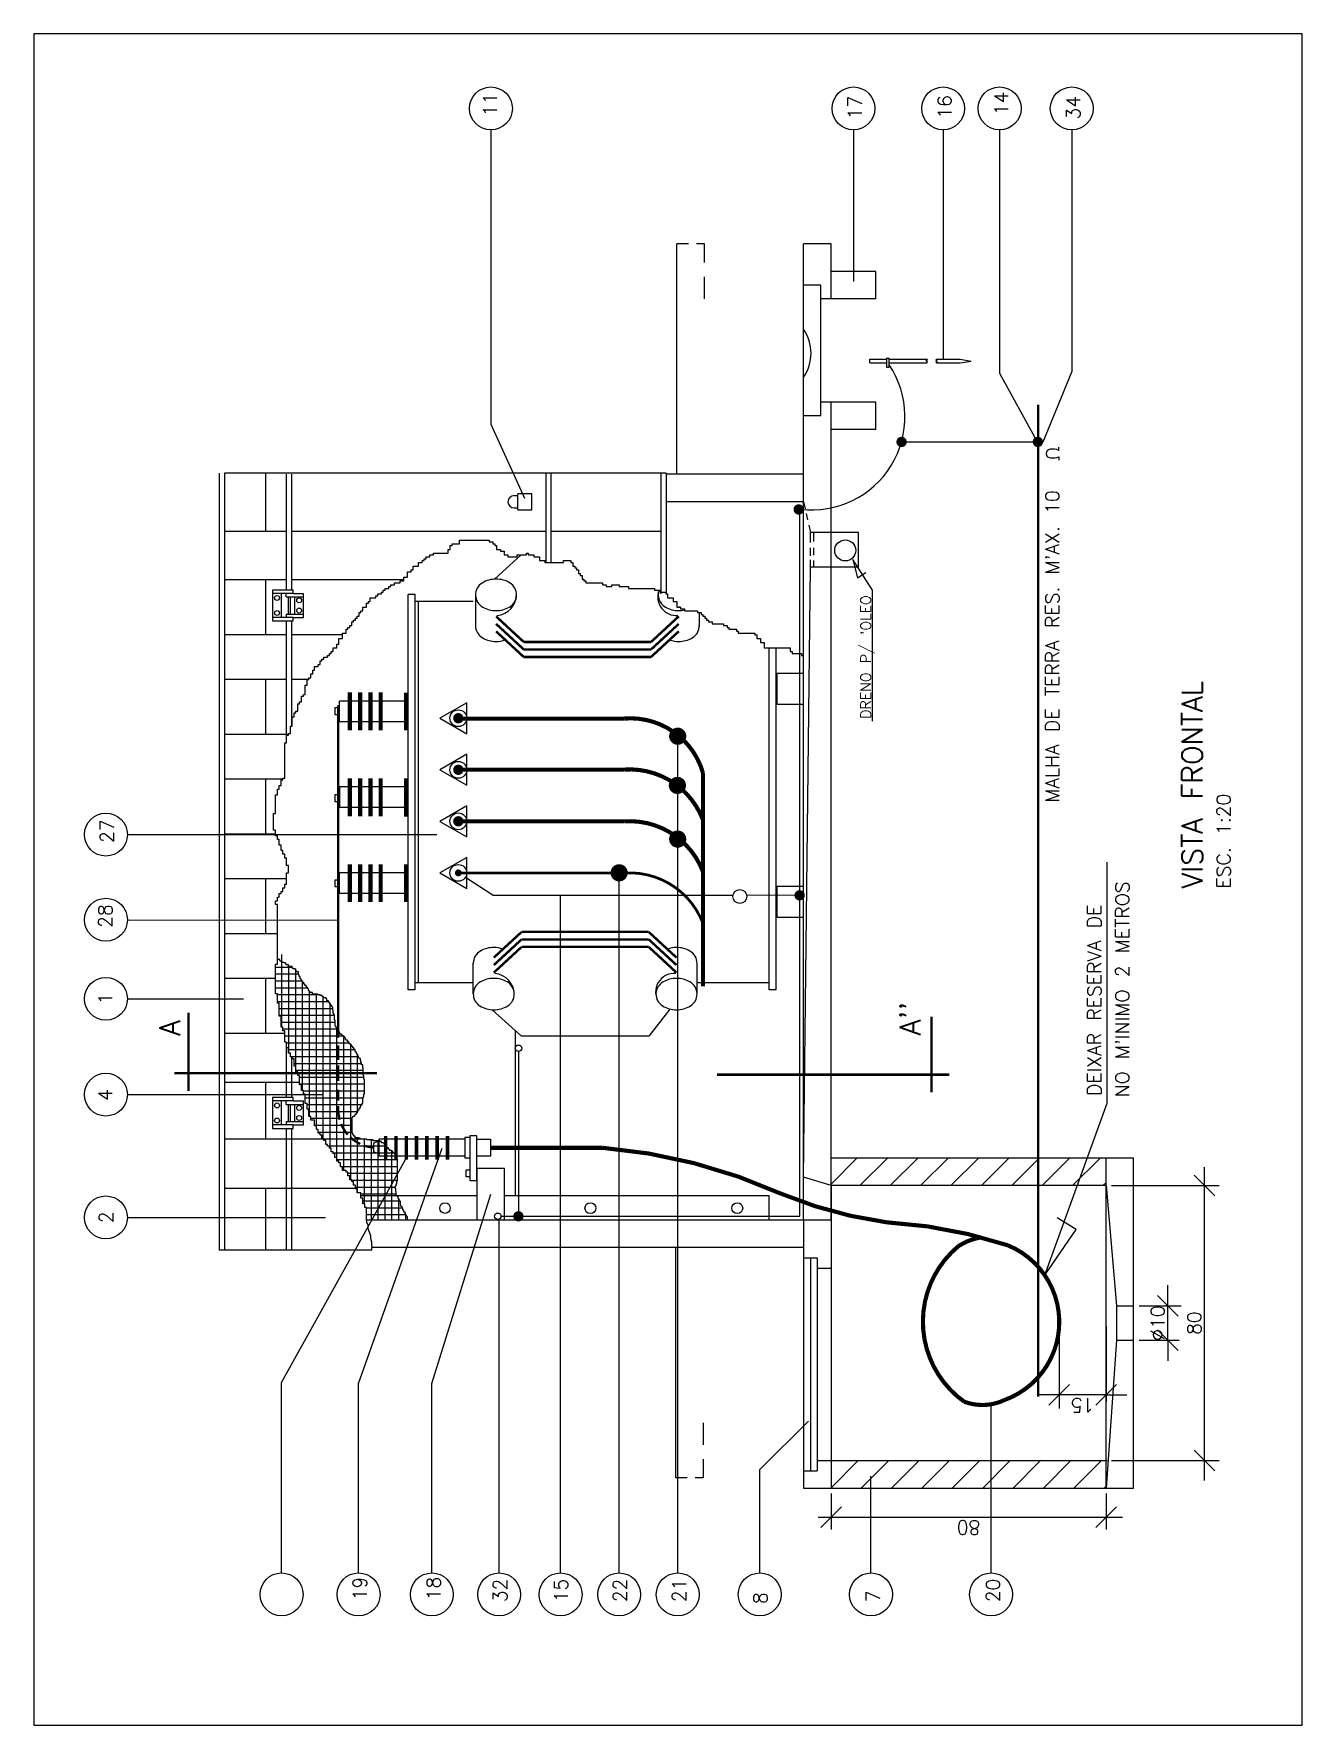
# Model space of a CAD drawing. Extents: x 0 to 0.148, y 0 to 0.197.
import ezdxf
from ezdxf.enums import TextEntityAlignment as Align

# ---------------------------------------------------------------- set-up
doc = ezdxf.new("R2010")
doc.units = 0
doc.header["$LTSCALE"] = 0.2
doc.header["$MEASUREMENT"] = 0
doc.header["$PDMODE"] = 3
doc.header["$PDSIZE"] = -15
for name, pattern in [('T1PONTO', [1, 0.5, -0.25, 0, -0.25]), ('T2PONTO', [1.25, 0.5, -0.25, 0, -0.25, 0, -0.25]), ('TRACEJ', [0.75, 0.5, -0.25]), ('TRACEJP', [0.30000000000000004, 0.2, -0.1])]:
    doc.linetypes.add(name, pattern=pattern)
doc.layers.get('0').update_dxf_attribs({"linetype": 'CONTINUOUS'})
doc.layers.get('DEFPOINTS').update_dxf_attribs({"linetype": 'CONTINUOUS'})
for name, color, linetype in [('LCHAMADA', 7, 'CONTINUOUS'), ('R-120', 7, 'CONTINUOUS'), ('R-60', 7, 'CONTINUOUS'), ('R-80', 7, 'CONTINUOUS'), ('TUB-LP', 7, 'CONTINUOUS'), ('TUN-PI', 7, 'TRACEJ')]:
    doc.layers.add(name, color=color, linetype=linetype)
doc.styles.add('R120', font='txt', dxfattribs={"height": 0.06, "bigfont": 'RHENO'})
doc.styles.add('R60', font='txt', dxfattribs={"height": 0.03, "bigfont": 'RHENO'})
doc.styles.add('R80', font='txt', dxfattribs={"height": 0.04, "bigfont": 'RHENO'})

msp = doc.modelspace()

# ---------------------------------------------------------------- texts
at = {"color": 0, "linetype": 'ByBlock', "style": 'R80'}
for s, rotation, p in [('%%c10', 90, (0.1307725811212269, 0.04679470634028345)), ('80', 90, (0.1350443842321726, 0.04679470634028338)), ('15', 180, (0.1220493598813074, 0.03724038276136826)), ('80', 180, (0.1087725811212269, 0.02301010721028763))]:
    msp.add_text(s, height=0.0016, rotation=rotation, dxfattribs=at).set_placement(p, align=Align.MIDDLE_CENTER)
at = {"layer": 'R-120', "style": 'R120'}
for s, p in [('VISTA FRONTAL', (0.1360012639964358, 0.09737573895152993)), ("A''", (0.1031782409256217, 0.080297757554934)), ('A', (0.0170098206709424, 0.08022734473826726))]:
    msp.add_text(s, height=0.0024, rotation=90, dxfattribs=at).set_placement(p)
at = {"layer": 'R-60', "style": 'R60'}
msp.add_text("DRENO P/ 'OLEO", height=0.0012, rotation=90, dxfattribs=at).set_placement((0.09741193987246041, 0.1171249046875619))
at = {"layer": 'R-80', "style": 'R80'}
for s, p in [('11', (0.05387335162230601, 0.1872611275709625)), ('17', (0.09633630224710932, 0.1868881746234165)), ('16', (0.1067882914987301, 0.186970529614357)), ('14', (0.1133722217843291, 0.1873823026755798)), ('34', (0.1217667329496463, 0.1868881746234165)), ("MALHA DE TERRA RES. M'AX. 10", (0.1193164512598616, 0.107384116964045)), ('ESC. 1:20', (0.1392493668048752, 0.09737573895152993)), ('27', (0.009313681310009893, 0.1026726158422279)), ("NO M'INIMO 2 METROS", (0.1274612378790242, 0.07308406133889761)), ('28', (0.009120172115211767, 0.09279699345404765)), ('DEIXAR RESERVA DE', (0.1242055226853102, 0.07325512867770317)), ('1', (0.009120172115211767, 0.08388956954341711)), ('4', (0.009120172115211767, 0.0726584687186234)), ('2', (0.009216926712610832, 0.05842595412820888)), ('19', (0.03873802428742039, 0.01452437523915221)), ('18', (0.04733005294505406, 0.01452437523915221)), ('32', (0.05506287907811411, 0.01430942935658066)), ('15', (0.06215130280595933, 0.01430942935658066)), ('22', (0.0690249264144458, 0.01430942935658066)), ('21', (0.07589854934055272, 0.01430942935658066)), ('20', (0.1124146719884702, 0.01430942935658066)), ('8', (0.08534978120513952, 0.01409448347400907)), ('7', (0.0984526246521385, 0.01430942935658066))]:
    msp.add_text(s, height=0.0016, rotation=90, dxfattribs=at).set_placement(p)

# ---------------------------------------------------------------- blocks, each defined once
blk = doc.blocks.new('*X0')
at = {"color": 0}
for p, q in [((2.785681035307879, 1.548244168231421), (2.864909237639546, 1.627472370563088)), ((2.873297585287864, 1.547472370563088), (2.953297585287864, 1.627472370563088)), ((2.961685932936182, 1.547472370563088), (3.041685932936183, 1.627472370563088)), ((3.050074280584501, 1.547472370563088), (3.130074280584501, 1.627472370563088)), ((3.138462628232819, 1.547472370563088), (3.21846262823282, 1.627472370563088)), ((3.226850975881137, 1.547472370563088), (3.306850975881138, 1.627472370563088)), ((3.315239323529456, 1.547472370563088), (3.395239323529456, 1.627472370563088)), ((3.403627671177774, 1.547472370563088), (3.483627671177775, 1.627472370563088)), ((3.492016018826093, 1.547472370563088), (3.572016018826093, 1.627472370563088)), ((3.580404366474411, 1.547472370563088), (3.585681035307878, 1.552749039396554))]:
    blk.add_line(p, q, dxfattribs=at)
blk = doc.blocks.new('*X1')
at = {"color": 0}
for p, q in [((2.785681035307879, 2.432127644714606), (2.861025761156362, 2.507472370563089)), ((2.869414108804679, 2.427472370563087), (2.94941410880468, 2.507472370563088)), ((2.957802456452997, 2.427472370563087), (3.037802456452999, 2.507472370563088)), ((3.046190804101315, 2.427472370563087), (3.126190804101317, 2.507472370563088)), ((3.134579151749634, 2.427472370563087), (3.214579151749635, 2.507472370563088)), ((3.222967499397952, 2.427472370563087), (3.302967499397953, 2.507472370563088)), ((3.311355847046271, 2.427472370563087), (3.391355847046272, 2.507472370563087)), ((3.399744194694589, 2.427472370563087), (3.47974419469459, 2.507472370563087)), ((3.488132542342908, 2.427472370563087), (3.568132542342908, 2.507472370563087)), ((3.576520889991226, 2.427472370563087), (3.585681035307878, 2.436632515879738))]:
    blk.add_line(p, q, dxfattribs=at)

# ---------------------------------------------------------------- linework, layer by layer
at = {"linetype": 'TRACEJP'}
for p, q in [((0.07483476265867252, 0.1455947063402834), (0.07483476265867252, 0.1723947063402834)), ((0.07616378268178237, 0.1723947063402834), (0.07483476265867252, 0.1723947063402834)), ((0.07803476265867253, 0.1723947063402834), (0.07710700315589185, 0.1723947063402834)), ((0.07803476265867253, 0.1702315306286614), (0.07803476265867253, 0.1723947063402834)), ((0.07803476265867253, 0.1659947063402834), (0.07803476265867253, 0.1685797809361285)), ((0.0895725811212269, 0.1423947063402834), (0.08975801025670181, 0.1415602752306463)), ((0.08987569758513415, 0.1410306822527009), (0.09003993525585104, 0.1402916127344748)), ((0.09018221425639426, 0.1396513572320303), (0.09037258112122691, 0.1387947063402834)), ((0.0895725811212269, 0.06378850147011228), (0.09037258112122691, 0.1347947063402834)), ((0.07468000926842236, 0.05559470634028336), (0.07468000926842236, 0.02879470634028343)), ((0.07788000926842235, 0.03519470634028345), (0.07788000926842235, 0.0326096317444383)), ((0.07788000926842235, 0.03095788205190536), (0.07788000926842235, 0.02879470634028336)), ((0.0760090292915322, 0.02879470634028343), (0.07468000926842236, 0.02879470634028343)), ((0.07788000926842235, 0.02879470634028336), (0.07695224976564168, 0.02879470634028336))]:
    msp.add_line(p, q, dxfattribs=at)
for p, q in [((0.0895725811212269, 0.05879470634028343), (0.0895725811212269, 0.1723947063402834)), ((0.0927725811212269, 0.1723947063402834), (0.0895725811212269, 0.1723947063402834)), ((0.0927725811212269, 0.1659947063402834), (0.0927725811212269, 0.1723947063402834)), ((0.09157258112122693, 0.1675947063402834), (0.0895725811212269, 0.1675947063402834)), ((0.09157258112122693, 0.1523947063402833), (0.09157258112122693, 0.1675947063402834)), ((0.09797258112122682, 0.1691947063402834), (0.0927725811212268, 0.1691947063402834)), ((0.09797258112122682, 0.1659947063402834), (0.09797258112122682, 0.1691947063402834)), ((0.09797258112122682, 0.1659947063402834), (0.09157258112122693, 0.1659947063402833)), ((0.09727229926008521, 0.1589687005965671), (0.09922019969194028, 0.1589687005965671)), ((0.09727229926008521, 0.1585687005965672), (0.09727229926008521, 0.1589687005965671)), ((0.09727229926008521, 0.1585687005965672), (0.09922019969194028, 0.1585687005965672)), ((0.09922019969194028, 0.1590979557227316), (0.09922019969194028, 0.1580400130593583)), ((0.09922019969194028, 0.1590979557227316), (0.09954196473245806, 0.1590979557227316)), ((0.09922019969194028, 0.1580400130593583), (0.09954196473245806, 0.1580400130593583)), ((0.09954196473245806, 0.1580400130593583), (0.09954196473245806, 0.1590979557227316)), ((0.09954196473245806, 0.1589687005965671), (0.1038684883723262, 0.1589687005965671)), ((0.09954196473245806, 0.1585687005965672), (0.1038684883723262, 0.1585687005965672)), ((0.1050900048302894, 0.1589687005965671), (0.1077773409580619, 0.1589687005965671)), ((0.1050900048302894, 0.1585687005965672), (0.1077773409580619, 0.1585687005965672)), ((0.1077773409580619, 0.1589687005965671), (0.1090863896412837, 0.1587687005965672)), ((0.1077773409580619, 0.1585687005965672), (0.1090863896412837, 0.1587687005965672)), ((0.09797258112122693, 0.1539947063402834), (0.09157258112122693, 0.1539947063402834)), ((0.0927725811212269, 0.06601759304480428), (0.0927725811212269, 0.1539947063402834)), ((0.09797258112122693, 0.1507947063402835), (0.09797258112122693, 0.1539947063402834)), ((0.09157258112122693, 0.1523947063402833), (0.0895725811212269, 0.1523947063402833)), ((0.09797258112122693, 0.1507947063402835), (0.0927725811212269, 0.1507947063402833)), ((0.02157258112122696, 0.1457202924309954), (0.021572581121227, 0.05529604070466525)), ((0.07357258112122696, 0.1457202924309954), (0.02217258112122695, 0.1457202924309954)), ((0.02217258112122695, 0.1457202924309954), (0.02217258112122695, 0.05529604070466525)), ((0.02697258112122695, 0.1457202924309954), (0.02697258112122692, 0.1389202924309955)), ((0.0895725811212269, 0.1455947063402834), (0.07357258112122689, 0.1455947063402834)), ((0.05588438040352893, 0.1431101907868025), (0.05631359078602793, 0.1431101907868025)), ((0.05631359078602793, 0.1414399120255738), (0.05631359078602793, 0.1433249407788963)), ((0.05795889765100684, 0.1433249407788963), (0.05631359078602793, 0.1433249407788963)), ((0.05795889765100684, 0.1414399120255738), (0.05795889765100684, 0.1433249407788963)), ((0.0895725811212269, 0.1423947063402834), (0.07357258112122689, 0.1423947063402834)), ((0.05588438040352893, 0.1416785234352365), (0.05631359078602793, 0.1416785234352365)), ((0.05631359078602793, 0.1414399120255738), (0.05795889765100684, 0.1414399120255738)), ((0.0293725811212269, 0.1389202924309954), (0.02217258112122695, 0.1389202924309954)), ((0.05957258112122693, 0.1389202924309954), (0.02997258112122689, 0.1389202924309954)), ((0.07297258112122693, 0.1389202924309954), (0.06017258112122692, 0.1389202924309954)), ((0.0959725811212269, 0.1387947063402834), (0.09037258112122691, 0.1387947063402834)), ((0.09037258112122691, 0.1376303030838533), (0.09037258112122691, 0.1387947063402834)), ((0.09077258112122691, 0.1377469525719491), (0.09077258112122691, 0.1387947063402834)), ((0.0959725811212269, 0.1347947063402834), (0.0959725811212269, 0.1387947063402834)), ((0.09037258112122691, 0.1360905365900971), (0.09037258112122691, 0.1370237286224243)), ((0.09077258112122691, 0.1361605259510313), (0.09077258112122691, 0.1370237286224243)), ((0.09037258112122691, 0.1347947063402834), (0.09037258112122691, 0.1356356051908198)), ((0.0959725811212269, 0.1347947063402834), (0.09037258112122691, 0.1347947063402834)), ((0.09077258112122691, 0.1347947063402834), (0.09077258112122691, 0.1355656158298857)), ((0.02937258112122694, 0.1333202924309953), (0.02217258112122695, 0.1333202924309955)), ((0.02697258112122695, 0.1333202924309953), (0.02697258112122695, 0.1269202924309953)), ((0.03018261913971499, 0.1321202924309953), (0.02778173020774917, 0.1321202924309954)), ((0.04304403611601269, 0.1333202924309953), (0.02997258112122693, 0.1333202924309953)), ((0.03018261913971499, 0.1317202924309954), (0.03018261913971499, 0.1321202924309953)), ((0.03018261913971499, 0.1317202924309954), (0.02778173020774917, 0.1317202924309954)), ((0.02938051836332184, 0.1313202924309954), (0.02938051836332184, 0.1317202924309954)), ((0.02938051836332184, 0.1313202924309954), (0.03138173020774916, 0.1313202924309954)), ((0.02958167007260921, 0.1313202924309954), (0.02958167007260921, 0.1293202924309954)), ((0.02983427759089415, 0.1313202924309954), (0.02983427759089415, 0.1293202924309954)), ((0.03018261913971499, 0.1317202924309954), (0.03138173020774916, 0.1317202924309954)), ((0.03038173020774915, 0.1293202924309954), (0.03038173020774915, 0.1313202924309954)), ((0.03138173020774916, 0.1289202924309953), (0.03138173020774916, 0.1317202924309954)), ((0.04357258112122696, 0.08559470634028336), (0.04357258112122696, 0.1307947063402833)), ((0.04437258112122694, 0.08559470634028336), (0.04437258112122694, 0.1307947063402833)), ((0.0447725811212269, 0.08639470634028334), (0.04477258112122692, 0.1307947063402833)), ((0.03018173020774916, 0.1289202924309953), (0.02778173020774917, 0.1289202924309953)), ((0.02778173020774917, 0.1285202924309954), (0.03018173020774916, 0.1285202924309954)), ((0.02938051836332184, 0.1293202924309954), (0.03138173020774916, 0.1293202924309954)), ((0.02938051836332184, 0.1293202924309954), (0.02938051836332184, 0.1289202924309953)), ((0.03018173020774916, 0.1285202924309954), (0.03018173020774916, 0.1289202924309953)), ((0.03018173020774916, 0.1289202924309953), (0.03138173020774916, 0.1289202924309953)), ((0.02937258112122694, 0.1269202924309954), (0.02217258112122692, 0.1269202924309955)), ((0.03590755217607337, 0.1269202924309953), (0.02997258112122693, 0.1269202924309954)), ((0.08557258112122691, 0.08559470634028336), (0.08557258112122691, 0.1253794858196416)), ((0.0863725811212269, 0.08559470634028336), (0.0863725811212269, 0.1253794858196416)), ((0.08641258112122695, 0.1187947063402834), (0.08641258112122695, 0.1223947063402834)), ((0.08645258112122692, 0.1187947063402834), (0.08645258112122692, 0.1223947063402834)), ((0.0864925811212269, 0.1187947063402834), (0.0864925811212269, 0.1223947063402834)), ((0.02937258112122694, 0.1217202924309954), (0.02217258112122692, 0.1217202924309954)), ((0.02697258112122695, 0.1217202924309954), (0.02697258112122695, 0.1153202924309954)), ((0.03201492457247009, 0.1217202924309954), (0.02997258112122693, 0.1217202924309954)), ((0.03508066952872155, 0.1175799158905113), (0.03508066952872155, 0.1184265413672356)), ((0.03508066952872155, 0.1184265413672356), (0.03542559953650097, 0.1184265413672356)), ((0.03557258112122695, 0.1167947063402834), (0.03557258112122695, 0.1191947063402834)), ((0.04357258112122696, 0.1191947063402834), (0.03557258112122695, 0.1191947063402834)), ((0.0895725811212269, 0.1187947063402834), (0.0863725811212269, 0.1187947063402834)), ((0.03542742997411941, 0.1175799158905113), (0.03508066952872155, 0.1175799158905113)), ((0.04357258112122696, 0.1167947063402833), (0.03557258112122695, 0.1167947063402834)), ((0.02963609659249029, 0.1153202924309954), (0.02217258112122692, 0.1153202924309954)), ((0.02898732532522308, 0.1101202924309954), (0.02217258112122692, 0.1101202924309954)), ((0.02697258112122695, 0.1101202924309954), (0.02697258112122695, 0.1037202924309954)), ((0.03508066952872155, 0.1083259519522743), (0.03542559953650097, 0.1083259519522743)), ((0.03508066952872155, 0.1074793264755501), (0.03508066952872155, 0.1083259519522743)), ((0.03557258112122695, 0.1091947063402834), (0.03557258112122695, 0.1067947063402834)), ((0.04357258112122696, 0.1091947063402834), (0.03557258112122695, 0.1091947063402834)), ((0.03542742997411941, 0.1074793264755501), (0.03508066952872155, 0.1074793264755501)), ((0.04357258112122696, 0.1067947063402833), (0.03557258112122695, 0.1067947063402834)), ((0.02812229696886681, 0.1037202924309954), (0.02217258112122692, 0.1037202924309954)), ((0.02941983950340129, 0.09852029243099544), (0.02217258112122692, 0.09852029243099544)), ((0.02697258112122695, 0.09852029243099544), (0.02697258112122695, 0.09212029243099543)), ((0.03557258112122695, 0.09679470634028339), (0.03557258112122695, 0.09919470634028335)), ((0.04357258112122696, 0.09919470634028335), (0.03557258112122695, 0.09919470634028335)), ((0.03508066952872155, 0.09755940869299493), (0.03508066952872155, 0.09840603416971924)), ((0.03508066952872155, 0.09840603416971924), (0.03542559953650097, 0.09840603416971924)), ((0.03542742997411941, 0.09755940869299493), (0.03508066952872155, 0.09755940869299493)), ((0.04357258112122696, 0.09679470634028334), (0.03557258112122695, 0.09679470634028339)), ((0.0895725811212269, 0.09759470634028339), (0.0863725811212269, 0.09759470634028339)), ((0.08641258112122688, 0.0939947063402834), (0.08641258112122688, 0.09759470634028339)), ((0.08645258112122692, 0.0939947063402834), (0.08645258112122692, 0.09759470634028339)), ((0.0864925811212269, 0.0939947063402834), (0.0864925811212269, 0.09759470634028339)), ((0.0895725811212269, 0.0939947063402834), (0.0863725811212269, 0.0939947063402834)), ((0.02833855405795584, 0.09212029243099543), (0.02217258112122692, 0.09212029243099543)), ((0.02840263338615645, 0.08918853099581561), (0.02833855405795587, 0.08918853099581561)), ((0.02840263338615645, 0.08911996232028804), (0.02840263338615645, 0.08918853099581561)), ((0.02860820207234186, 0.08911996232028804), (0.02840263338615645, 0.08911996232028804)), ((0.02860820207234186, 0.08898282496923307), (0.02860820207234186, 0.08911996232028804)), ((0.02867672437020224, 0.08898282496923307), (0.02860820207234186, 0.08898282496923307)), ((0.02867672437020224, 0.08891425505016769), (0.02867672437020224, 0.08898282496923307)), ((0.02881376986222512, 0.08891425505016769), (0.02867672437020224, 0.08891425505016769)), ((0.02881376986222512, 0.0888456863746402), (0.02881376986222512, 0.08891425505016769)), ((0.02895081535424803, 0.0888456863746402), (0.02881376986222512, 0.0888456863746402)), ((0.02883997056609767, 0.08971520905681515), (0.02883997056609767, 0.08123326265052419)), ((0.02895081535424803, 0.08877711769911265), (0.02895081535424803, 0.0888456863746402)), ((0.02908786084627091, 0.08877711769911265), (0.02895081535424803, 0.08877711769911265)), ((0.02908786084627091, 0.08870854902358516), (0.02908786084627091, 0.08877711769911265)), ((0.0292934286361542, 0.08870854902358516), (0.02908786084627091, 0.08870854902358516)), ((0.0292934286361542, 0.08863998034805767), (0.0292934286361542, 0.08870854902358516)), ((0.0293619518303167, 0.08863998034805767), (0.0292934286361542, 0.08863998034805767)), ((0.0293619518303167, 0.0885028417534648), (0.0293619518303167, 0.08863998034805767)), ((0.05113653875799033, 0.08512607159095807), (0.05113653875799033, 0.08872607159095806)), ((0.07717560365410572, 0.08512607159095807), (0.07717560365410572, 0.08872607159095806)), ((0.02812229696886681, 0.0869202924309954), (0.02217258112122692, 0.0869202924309954)), ((0.02697258112122695, 0.0869202924309954), (0.02697258112122695, 0.08052029243099532)), ((0.02812229696886681, 0.08822965141633587), (0.03004717839412904, 0.08822965141633587)), ((0.02812229696886681, 0.0874296514163359), (0.03080092904840604, 0.0874296514163359)), ((0.02812229696886681, 0.08662965141633591), (0.03121206552447471, 0.08662965141633598)), ((0.02963604281436249, 0.0885028417534648), (0.0293619518303167, 0.0885028417534648)), ((0.02963604281436249, 0.08829713448334445), (0.02963604281436249, 0.0885028417534648)), ((0.03004717839412904, 0.08829713448334445), (0.02963604281436249, 0.08829713448334445)), ((0.02963997056609765, 0.08829713448334452), (0.02963997056609765, 0.07820362026195411)), ((0.03004717839412904, 0.08809142845676192), (0.03004717839412904, 0.08829713448334445)), ((0.03018422388615195, 0.08809142845676192), (0.03004717839412904, 0.08809142845676192)), ((0.03018422388615195, 0.08802285853769654), (0.03018422388615195, 0.08809142845676192)), ((0.03045831487019774, 0.08802285853769654), (0.03018422388615195, 0.08802285853769654)), ((0.03043997056609764, 0.0880228585376966), (0.03043997056609764, 0.07668879844590015)), ((0.03045831487019774, 0.08788572118664155), (0.03045831487019774, 0.08802285853769654)), ((0.03052683806436024, 0.08788572118664155), (0.03045831487019774, 0.08788572118664155)), ((0.03052683806436024, 0.0876800139165212), (0.03052683806436024, 0.08788572118664155)), ((0.03080092904840604, 0.0876800139165212), (0.03052683806436024, 0.0876800139165212)), ((0.03080092904840604, 0.08733716929534587), (0.03080092904840604, 0.0876800139165212)), ((0.03086945134626641, 0.08733716929534587), (0.03080092904840604, 0.08733716929534587)), ((0.03086945134626641, 0.08713146202522544), (0.03086945134626641, 0.08733716929534587)), ((0.03100649683828932, 0.08713146202522544), (0.03086945134626641, 0.08713146202522544)), ((0.03100649683828932, 0.0868571860795776), (0.03100649683828932, 0.08713146202522544)), ((0.03107502003245182, 0.0868571860795776), (0.03100649683828932, 0.0868571860795776)), ((0.03107502003245182, 0.08678861740405011), (0.03107502003245182, 0.0868571860795776)), ((0.0311435423303122, 0.08678861740405011), (0.03107502003245182, 0.08678861740405011)), ((0.0311435423303122, 0.08665148005299507), (0.0311435423303122, 0.08678861740405011)), ((0.03121206552447471, 0.08665148005299507), (0.0311435423303122, 0.08665148005299507)), ((0.03121206552447471, 0.08658291013392976), (0.03121206552447471, 0.08665148005299507)), ((0.02812229696886681, 0.08582965141633593), (0.03176024659626417, 0.08582965141633593)), ((0.02833855405795587, 0.08502965141633595), (0.03306217832233059, 0.08502965141633602)), ((0.03128058782233512, 0.08658291013392976), (0.03121206552447471, 0.08658291013392976)), ((0.03123997056609762, 0.08658291013392976), (0.03123997056609762, 0.073875558996261)), ((0.03128058782233512, 0.08644577278287471), (0.03128058782233512, 0.08658291013392976)), ((0.031417633314358, 0.08644577278287471), (0.03128058782233512, 0.08644577278287471)), ((0.031417633314358, 0.08624006551275436), (0.031417633314358, 0.08644577278287471)), ((0.03155467880638091, 0.08624006551275436), (0.031417633314358, 0.08624006551275436)), ((0.03155467880638091, 0.08610292816169937), (0.03155467880638091, 0.08624006551275436)), ((0.03169172429840379, 0.08610292816169937), (0.03155467880638091, 0.08610292816169937)), ((0.03169172429840379, 0.0859657895671065), (0.03169172429840379, 0.08610292816169937)), ((0.03176024659626417, 0.0859657895671065), (0.03169172429840379, 0.0859657895671065)), ((0.03176024659626417, 0.08582865221605146), (0.03176024659626417, 0.0859657895671065)), ((0.03189729208828708, 0.08582865221605146), (0.03176024659626417, 0.08582865221605146)), ((0.03189729208828708, 0.08569151362145866), (0.03189729208828708, 0.08582865221605146)), ((0.03196581528244957, 0.08569151362145866), (0.03189729208828708, 0.08569151362145866)), ((0.03196581528244957, 0.08548580759487613), (0.03196581528244957, 0.08569151362145866)), ((0.03203433758030995, 0.08548580759487613), (0.03196581528244957, 0.08548580759487613)), ((0.03203433758030995, 0.08541723767581075), (0.03203433758030995, 0.08548580759487613)), ((0.03210286077447246, 0.08541723767581075), (0.03203433758030995, 0.08541723767581075)), ((0.0320399705660976, 0.08541723767581075), (0.03203997056609764, 0.07084591660769085)), ((0.03210286077447246, 0.08534866900028326), (0.03210286077447246, 0.08541723767581075)), ((0.03217138307233287, 0.08534866900028326), (0.03210286077447246, 0.08534866900028326)), ((0.03217138307233287, 0.0852801003247557), (0.03217138307233287, 0.08534866900028326)), ((0.03244547405637863, 0.0852801003247557), (0.03217138307233287, 0.0852801003247557)), ((0.03244547405637863, 0.08507439305463542), (0.03244547405637863, 0.0852801003247557)), ((0.03306217832233059, 0.08507439305463542), (0.03244547405637863, 0.08507439305463542)), ((0.03283997056609758, 0.08507439305463542), (0.03283997056609758, 0.06976390066949868)), ((0.03306217832233059, 0.08500582437910786), (0.03306217832233059, 0.08507439305463542)), ((0.03333626930637637, 0.08500582437910786), (0.03306217832233059, 0.08500582437910786)), ((0.03333626930637637, 0.08493725570358038), (0.03333626930637637, 0.08500582437910786)), ((0.03354183799256179, 0.08493725570358038), (0.03333626930637637, 0.08493725570358038)), ((0.03354183799256179, 0.08480011710898751), (0.03354183799256179, 0.08493725570358038)), ((0.0336788834845847, 0.08480011710898751), (0.03354183799256179, 0.08480011710898751)), ((0.03363997056609756, 0.08480011710898742), (0.03363997056609756, 0.06824908009698255)), ((0.0336788834845847, 0.08473154843346001), (0.0336788834845847, 0.08480011710898751)), ((0.03374740578244508, 0.08473154843346001), (0.0336788834845847, 0.08473154843346001)), ((0.03374740578244508, 0.08466297975793245), (0.03374740578244508, 0.08473154843346001)), ((0.03402149676649087, 0.08466297975793245), (0.03374740578244508, 0.08466297975793245)), ((0.03402149676649087, 0.08452584116333965), (0.03402149676649087, 0.08466297975793245)), ((0.05113653875799033, 0.08639470634028334), (0.04437258112122694, 0.08639470634028334)), ((0.08557258112122691, 0.08639470634028334), (0.07717258112122688, 0.08639470634028334)), ((0.0863725811212269, 0.08559470634028336), (0.08557258112122691, 0.08559470634028336)), ((0.02833855405795587, 0.08422965141633604), (0.0342955877505367, 0.08422965141633597)), ((0.02855481114704491, 0.08342965141633599), (0.03477524652446572, 0.08342965141633599)), ((0.03409001906435125, 0.08452584116333965), (0.03402149676649087, 0.08452584116333965)), ((0.03409001906435125, 0.08432013513675712), (0.03409001906435125, 0.08452584116333965)), ((0.03429558775053666, 0.08432013513675712), (0.03409001906435125, 0.08432013513675712)), ((0.03429558775053666, 0.08411442786663677), (0.03429558775053666, 0.08432013513675712)), ((0.03443263324255955, 0.08411442786663677), (0.03429558775053666, 0.08411442786663677)), ((0.03443263324255955, 0.08390872059651641), (0.03443263324255955, 0.08411442786663677)), ((0.03456967873458246, 0.08390872059651641), (0.03443263324255955, 0.08390872059651641)), ((0.03443997056609756, 0.08390872059651641), (0.03443997056609756, 0.06716706415879038)), ((0.03456967873458246, 0.08377158324546137), (0.03456967873458246, 0.08390872059651641)), ((0.03463820103244283, 0.08377158324546137), (0.03456967873458246, 0.08377158324546137)), ((0.03463820103244283, 0.08370301332639606), (0.03463820103244283, 0.08377158324546137)), ((0.03470672422660534, 0.08370301332639606), (0.03463820103244283, 0.08370301332639606)), ((0.03470672422660534, 0.08356587597534108), (0.03470672422660534, 0.08370301332639606)), ((0.03477524652446572, 0.08356587597534108), (0.03470672422660534, 0.08356587597534108)), ((0.03477524652446572, 0.08322303135416567), (0.03477524652446572, 0.08356587597534108)), ((0.03484376971862825, 0.08322303135416567), (0.03477524652446572, 0.08322303135416567)), ((0.03484376971862825, 0.08281161681392496), (0.03484376971862825, 0.08322303135416567)), ((0.03491229201648863, 0.08281161681392496), (0.03484376971862825, 0.08281161681392496)), ((0.03491229201648863, 0.08267447946286992), (0.03491229201648863, 0.08281161681392496)), ((0.05675607120604807, 0.08017521257034636), (0.05333662769072929, 0.0832634641199769)), ((0.07399642087126539, 0.0833534267127807), (0.07155607120604808, 0.08017521257034636)), ((0.02855481114704491, 0.08262965141633599), (0.03498081521065112, 0.08262965141633599)), ((0.02877106823613402, 0.08182965141633601), (0.0350493375085115, 0.08182965141633608)), ((0.02898732532522312, 0.08102965141633596), (0.0352549052983948, 0.08102965141633603)), ((0.03498081521065112, 0.08267447946286992), (0.03491229201648863, 0.08267447946286992)), ((0.03498081521065112, 0.08205735889604668), (0.03498081521065112, 0.08267447946286992)), ((0.0350493375085115, 0.08205735889604668), (0.03498081521065112, 0.08205735889604668)), ((0.0350493375085115, 0.08144023832922342), (0.0350493375085115, 0.08205735889604668)), ((0.035117860702674, 0.08144023832922342), (0.0350493375085115, 0.08144023832922342)), ((0.035117860702674, 0.08130309973463062), (0.035117860702674, 0.08144023832922342)), ((0.03518638300053442, 0.08130309973463062), (0.035117860702674, 0.08130309973463062)), ((0.03518638300053442, 0.08116596238357558), (0.03518638300053442, 0.08130309973463062)), ((0.0352549052983948, 0.08116596238357558), (0.03518638300053442, 0.08116596238357558)), ((0.03523997056609754, 0.08116596238357558), (0.03523997056609754, 0.06608504946413596)), ((0.0352549052983948, 0.08102882378898271), (0.0352549052983948, 0.08116596238357558)), ((0.03532342849255729, 0.08102882378898271), (0.0352549052983948, 0.08102882378898271)), ((0.03532342849255729, 0.08089168643792767), (0.03532342849255729, 0.08102882378898271)), ((0.03539195079041767, 0.08089168643792767), (0.03532342849255729, 0.08089168643792767)), ((0.03539195079041767, 0.08075454784333487), (0.03539195079041767, 0.08089168643792767)), ((0.03552899628244058, 0.08075454784333487), (0.03539195079041767, 0.08075454784333487)), ((0.03552899628244058, 0.08061741049227983), (0.03552899628244058, 0.08075454784333487)), ((0.05599848820030934, 0.08085941948324467), (0.05599848820030934, 0.06159470634028344)), ((0.02920358241431219, 0.08052029243099539), (0.02217258112122692, 0.08052029243099539)), ((0.02920358241431219, 0.08022965141633605), (0.03600865595267176, 0.08022965141633605)), ((0.02941983950340126, 0.07942965141633607), (0.03669388251648413, 0.07942965141633607)), ((0.03559751947660308, 0.08061741049227983), (0.03552899628244058, 0.08061741049227983)), ((0.03559751947660308, 0.08041170322215947), (0.03559751947660308, 0.08061741049227983)), ((0.03580308726648637, 0.08041170322215947), (0.03559751947660308, 0.08041170322215947)), ((0.03580308726648637, 0.08034313454663199), (0.03580308726648637, 0.08041170322215947)), ((0.03587161046064888, 0.08034313454663199), (0.03580308726648637, 0.08034313454663199)), ((0.03587161046064888, 0.08027456587110442), (0.03587161046064888, 0.08034313454663199)), ((0.03600865595267176, 0.08027456587110442), (0.03587161046064888, 0.08027456587110442)), ((0.03600865595267176, 0.08013742727651163), (0.03600865595267176, 0.08027456587110442)), ((0.03614570144469467, 0.08013742727651163), (0.03600865595267176, 0.08013742727651163)), ((0.03603997056609752, 0.08013742727651163), (0.03603997056609752, 0.064570227648082)), ((0.03614570144469467, 0.08000028992545657), (0.03614570144469467, 0.08013742727651163)), ((0.03628274693671754, 0.08000028992545657), (0.03614570144469467, 0.08000028992545657)), ((0.03628274693671754, 0.07979458265533622), (0.03628274693671754, 0.08000028992545657)), ((0.03635126923457796, 0.07979458265533622), (0.03628274693671754, 0.07979458265533622)), ((0.03635126923457796, 0.07972601397980873), (0.03635126923457796, 0.07979458265533622)), ((0.03648831472660084, 0.07972601397980873), (0.03635126923457796, 0.07972601397980873)), ((0.03648831472660084, 0.07958887538521586), (0.03648831472660084, 0.07972601397980873)), ((0.03662536021862371, 0.07958887538521586), (0.03648831472660084, 0.07958887538521586)), ((0.03662536021862371, 0.07945173803416089), (0.03662536021862371, 0.07958887538521586)), ((0.03669388251648413, 0.07945173803416089), (0.03662536021862371, 0.07945173803416089)), ((0.03669388251648413, 0.07931459943956802), (0.03669388251648413, 0.07945173803416089)), ((0.036830928008507, 0.07931459943956802), (0.03669388251648413, 0.07931459943956802)), ((0.036830928008507, 0.07917746208851298), (0.036830928008507, 0.07931459943956802)), ((0.03696797350052992, 0.07917746208851298), (0.036830928008507, 0.07917746208851298)), ((0.0368399705660975, 0.07917746208851291), (0.0368399705660975, 0.06348821295342766)), ((0.03696797350052992, 0.07897175481839262), (0.03696797350052992, 0.07917746208851298)), ((0.03710501899255279, 0.07897175481839262), (0.03696797350052992, 0.07897175481839262)), ((0.03710501899255279, 0.07883461746733765), (0.03710501899255279, 0.07897175481839262)), ((0.03724206448457568, 0.07883461746733765), (0.03710501899255279, 0.07883461746733765)), ((0.03724206448457568, 0.07862891019721721), (0.03724206448457568, 0.07883461746733765)), ((0.07155607120604808, 0.08017521257034636), (0.05675607120604807, 0.08017521257034636)), ((0.02963609659249032, 0.07862965141633615), (0.03724206448457568, 0.07862965141633609)), ((0.0298523536815794, 0.0778296514163361), (0.03779024645266725, 0.07782965141633617)), ((0.03028486785975753, 0.07702965141633612), (0.03813285973457342, 0.07702965141633619)), ((0.03737910997659859, 0.07862891019721721), (0.03724206448457568, 0.07862891019721721)), ((0.03737910997659859, 0.07842320292709694), (0.03737910997659859, 0.07862891019721721)), ((0.03744763317076109, 0.07842320292709694), (0.03737910997659859, 0.07842320292709694)), ((0.03744763317076109, 0.07835463425156937), (0.03744763317076109, 0.07842320292709694)), ((0.03751615546862147, 0.07835463425156937), (0.03744763317076109, 0.07835463425156937)), ((0.03751615546862147, 0.0782174956569765), (0.03751615546862147, 0.07835463425156937)), ((0.037584678662784, 0.0782174956569765), (0.03751615546862147, 0.0782174956569765)), ((0.037584678662784, 0.07808035830592153), (0.037584678662784, 0.0782174956569765)), ((0.03765320096064438, 0.07808035830592153), (0.037584678662784, 0.07808035830592153)), ((0.03763997056609748, 0.07808035830592153), (0.03763997056609748, 0.07136059950285556)), ((0.03765320096064438, 0.07801178963039397), (0.03765320096064438, 0.07808035830592153)), ((0.03772172325850476, 0.07801178963039397), (0.03765320096064438, 0.07801178963039397)), ((0.03772172325850476, 0.07787465103580117), (0.03772172325850476, 0.07801178963039397)), ((0.03779024645266725, 0.07787465103580117), (0.03772172325850476, 0.07787465103580117)), ((0.03779024645266725, 0.07766894500921864), (0.03779024645266725, 0.07787465103580117)), ((0.03785876875052767, 0.07766894500921864), (0.03779024645266725, 0.07766894500921864)), ((0.03785876875052767, 0.07760037509015326), (0.03785876875052767, 0.07766894500921864)), ((0.03799581424255055, 0.07760037509015326), (0.03785876875052767, 0.07760037509015326)), ((0.03799581424255055, 0.07739466906357073), (0.03799581424255055, 0.07760037509015326)), ((0.03806433743671304, 0.07739466906357073), (0.03799581424255055, 0.07739466906357073)), ((0.03806433743671304, 0.07712039311792288), (0.03806433743671304, 0.07739466906357073)), ((0.03813285973457342, 0.07712039311792288), (0.03806433743671304, 0.07712039311792288)), ((0.03813285973457342, 0.07684611717227503), (0.03813285973457342, 0.07712039311792288)), ((0.03826990522659633, 0.07684611717227503), (0.03813285973457342, 0.07684611717227503)), ((0.03826990522659633, 0.07650327255109964), (0.03826990522659633, 0.07684611717227503)), ((0.03050112494884661, 0.07622965141633613), (0.03833842842075888, 0.07622965141633613)), ((0.03093363912702478, 0.07542965141633615), (0.03840695071861921, 0.07542965141633615)), ((0.03833842842075884, 0.07650327255109964), (0.03826990522659633, 0.07650327255109964)), ((0.03833842842075884, 0.07561187479509072), (0.03833842842075884, 0.07650327255109964)), ((0.03840695071861921, 0.07561187479509072), (0.03833842842075884, 0.07561187479509072)), ((0.03840695071861921, 0.07520046149838783), (0.03840695071861921, 0.07561187479509072)), ((0.03847547391278175, 0.07520046149838783), (0.03840695071861921, 0.07520046149838783)), ((0.03843997056609746, 0.07520046149838783), (0.03843997056609746, 0.07348623714897314)), ((0.03847547391278175, 0.07348623714897314), (0.03847547391278175, 0.07520046149838783)), ((0.03093363912702474, 0.07478601262328745), (0.02217258112122692, 0.07478601262328745)), ((0.02697258112122695, 0.07478601262328737), (0.02697258112122695, 0.06820791935405146)), ((0.03018261913971499, 0.07305418249668051), (0.02778173020774917, 0.07305418249668058)), ((0.03018261913971499, 0.07265418249668058), (0.03018261913971499, 0.07305418249668051)), ((0.03093363912702474, 0.07462965141633617), (0.03847547391278175, 0.0746296514163361)), ((0.03136615330520288, 0.07382965141633618), (0.03847547391278175, 0.07382965141633611)), ((0.03158241039429195, 0.0730296514163362), (0.03833842842075884, 0.0730296514163362)), ((0.03826990522659633, 0.0723891333663817), (0.03826990522659633, 0.07293768525767738)), ((0.03826990522659633, 0.07293768525767738), (0.03833842842075884, 0.07293768525767738)), ((0.03833842842075884, 0.07293768525767738), (0.03833842842075884, 0.07314339252779781)), ((0.03833842842075884, 0.07314339252779781), (0.03840695071861921, 0.07314339252779781)), ((0.03840695071861921, 0.07314339252779781), (0.03840695071861921, 0.07348623714897314)), ((0.03840695071861921, 0.07348623714897314), (0.03847547391278175, 0.07348623714897314)), ((0.03018261913971499, 0.07265418249668058), (0.02778173020774917, 0.07265418249668058)), ((0.02938051836332184, 0.0722541824966806), (0.02938051836332184, 0.07265418249668058)), ((0.02938051836332184, 0.0722541824966806), (0.03138173020774916, 0.0722541824966806)), ((0.02958167007260921, 0.0722541824966806), (0.02958167007260921, 0.07025418249668057)), ((0.02983427759089415, 0.0722541824966806), (0.02983427759089415, 0.07025418249668057)), ((0.03018261913971499, 0.07265418249668058), (0.03138173020774916, 0.07265418249668058)), ((0.03038173020774915, 0.07025418249668057), (0.03038173020774915, 0.0722541824966806)), ((0.03138173020774916, 0.06985418249668057), (0.03138173020774916, 0.07265418249668058)), ((0.03179866748338102, 0.07222965141633622), (0.03820138292873597, 0.07222965141633622)), ((0.03201492457247009, 0.07142965141633617), (0.03772172325850476, 0.07142965141633624)), ((0.0371735421867153, 0.0708120476115598), (0.0371735421867153, 0.07088061628708736)), ((0.0371735421867153, 0.07088061628708736), (0.03731058767873821, 0.07088061628708736)), ((0.03731058767873821, 0.07088061628708736), (0.03731058767873821, 0.07094918496261485)), ((0.03731058767873821, 0.07094918496261485), (0.03737910997659859, 0.07094918496261485)), ((0.03737910997659859, 0.07094918496261485), (0.03737910997659859, 0.07101775488168016)), ((0.03737910997659859, 0.07101775488168016), (0.03744763317076109, 0.07101775488168016)), ((0.03744763317076109, 0.07101775488168016), (0.03744763317076109, 0.0711548922327352)), ((0.03744763317076109, 0.0711548922327352), (0.037584678662784, 0.0711548922327352)), ((0.037584678662784, 0.0711548922327352), (0.037584678662784, 0.07136059950285556)), ((0.037584678662784, 0.07136059950285556), (0.03772172325850476, 0.07136059950285556)), ((0.03772172325850476, 0.07136059950285556), (0.03772172325850476, 0.07156630677297592)), ((0.03772172325850476, 0.07156630677297592), (0.03779024645266725, 0.07156630677297592)), ((0.03779024645266725, 0.07156630677297592), (0.03779024645266725, 0.0716348754485034)), ((0.03779024645266725, 0.0716348754485034), (0.03785876875052767, 0.0716348754485034)), ((0.03785876875052767, 0.0716348754485034), (0.03785876875052767, 0.07184058147508593)), ((0.03785876875052767, 0.07184058147508593), (0.03799581424255055, 0.07184058147508593)), ((0.03799581424255055, 0.07184058147508593), (0.03799581424255055, 0.07204628874520629)), ((0.03799581424255055, 0.07204628874520629), (0.03806433743671304, 0.07204628874520629)), ((0.03806433743671304, 0.07204628874520629), (0.03806433743671304, 0.07211485742073385)), ((0.03806433743671304, 0.07211485742073385), (0.03813285973457342, 0.07211485742073385)), ((0.03813285973457342, 0.07211485742073385), (0.03813285973457342, 0.07218342733979916)), ((0.03813285973457342, 0.07218342733979916), (0.03820138292873597, 0.07218342733979916)), ((0.03820138292873597, 0.07218342733979916), (0.03820138292873597, 0.0723891333663817)), ((0.03820138292873597, 0.0723891333663817), (0.03826990522659633, 0.0723891333663817)), ((0.03018173020774916, 0.06985418249668057), (0.02778173020774917, 0.06985418249668057)), ((0.02778173020774917, 0.06945418249668059), (0.03018173020774916, 0.06945418249668059)), ((0.02938051836332184, 0.07025418249668057), (0.03138173020774916, 0.07025418249668057)), ((0.02938051836332184, 0.07025418249668057), (0.02938051836332184, 0.06985418249668057)), ((0.03018173020774916, 0.06945418249668059), (0.03018173020774916, 0.06985418249668057)), ((0.03018173020774916, 0.06985418249668057), (0.03138173020774916, 0.06985418249668057)), ((0.03223118166155915, 0.07062965141633633), (0.03696797350052992, 0.07062965141633633)), ((0.0326636958397373, 0.06982965141633635), (0.03703649669469239, 0.06982965141633635)), ((0.03309621001791543, 0.06902965141633628), (0.03703649669469239, 0.06902965141633635)), ((0.03696797350052992, 0.07053777166591195), (0.03696797350052992, 0.07067490901696694)), ((0.03696797350052992, 0.07067490901696694), (0.03703649669469242, 0.07067490901696694)), ((0.03703649669469242, 0.07053777166591195), (0.03696797350052992, 0.07053777166591195)), ((0.03703649669469242, 0.07067490901696694), (0.03703649669469242, 0.0707434789360323)), ((0.03703649669469242, 0.0707434789360323), (0.03710501899255279, 0.0707434789360323)), ((0.03703649669469242, 0.06889211599202474), (0.03703649669469242, 0.07053777166591195)), ((0.03710501899255279, 0.0707434789360323), (0.03710501899255279, 0.0708120476115598)), ((0.03710501899255279, 0.0708120476115598), (0.0371735421867153, 0.0708120476115598)), ((0.03374498128518265, 0.06820791935405146), (0.02217258112122692, 0.06820791935405146)), ((0.03374498128518265, 0.0682296514163363), (0.03799581424255055, 0.06822965141633637)), ((0.03417749546336074, 0.06742965141633632), (0.04094229187289172, 0.06742965141633625)), ((0.03710501899255279, 0.06889211599202474), (0.03703649669469242, 0.06889211599202474)), ((0.03710501899255279, 0.06875497864096977), (0.03710501899255279, 0.06889211599202474)), ((0.0371735421867153, 0.06875497864096977), (0.03710501899255279, 0.06875497864096977)), ((0.0371735421867153, 0.06868640996544222), (0.0371735421867153, 0.06875497864096977)), ((0.03724206448457568, 0.06868640996544222), (0.0371735421867153, 0.06868640996544222)), ((0.03724206448457568, 0.06854927137084935), (0.03724206448457568, 0.06868640996544222)), ((0.03737910997659859, 0.06854927137084935), (0.03724206448457568, 0.06854927137084935)), ((0.03737910997659859, 0.06834356410072906), (0.03737910997659859, 0.06854927137084935)), ((0.03785876875052767, 0.06834356410072906), (0.03737910997659859, 0.06834356410072906)), ((0.03763997056609748, 0.06834356410072906), (0.03763997056609746, 0.06197339113737363)), ((0.03785876875052767, 0.0682749954252015), (0.03785876875052767, 0.06834356410072906)), ((0.03799581424255055, 0.0682749954252015), (0.03785876875052767, 0.0682749954252015)), ((0.03799581424255055, 0.06820642674967395), (0.03799581424255055, 0.0682749954252015)), ((0.03874956489682754, 0.06820642674967395), (0.03799581424255055, 0.06820642674967395)), ((0.03843997056609746, 0.06820642674967395), (0.03843997056609746, 0.06067497350378837)), ((0.03874956489682754, 0.06813785807414653), (0.03874956489682754, 0.06820642674967395)), ((0.03950331465480238, 0.06813785807414653), (0.03874956489682754, 0.06813785807414653)), ((0.03923997056609745, 0.06813785807414653), (0.03923997056609749, 0.05879470634028343)), ((0.03950331465480238, 0.06800071947955366), (0.03950331465480238, 0.06813785807414653)), ((0.04025706441277725, 0.06800071947955366), (0.03950331465480238, 0.06800071947955366)), ((0.04013563897112767, 0.06798900307648623), (0.03953563897112765, 0.06775640390539102)), ((0.03953563897112765, 0.06775640390539102), (0.03953563897112765, 0.06671499434487323)), ((0.04003997056609743, 0.06800071947955366), (0.04003997056609743, 0.05879470634028343)), ((0.05013563897112766, 0.06820721536120977), (0.04013563897112767, 0.06820721536120977)), ((0.04013563897112767, 0.06820721536120977), (0.04013563897112767, 0.06620721536120967)), ((0.04025706441277725, 0.0679321508040261), (0.04025706441277725, 0.06800071947955366)), ((0.04046263220266051, 0.0679321508040261), (0.04025706441277725, 0.0679321508040261)), ((0.04046263220266051, 0.06779501220943324), (0.04046263220266051, 0.0679321508040261)), ((0.04066820088884593, 0.06779501220943324), (0.04046263220266051, 0.06779501220943324)), ((0.04066820088884593, 0.06772644353390582), (0.04066820088884593, 0.06779501220943324)), ((0.0408052463808688, 0.06772644353390582), (0.04066820088884593, 0.06772644353390582)), ((0.0408052463808688, 0.0675893061828507), (0.0408052463808688, 0.06772644353390582)), ((0.04087376867872922, 0.0675893061828507), (0.0408052463808688, 0.0675893061828507)), ((0.04083997056609742, 0.0675893061828507), (0.04083997056609742, 0.05879470634028343)), ((0.04087376867872922, 0.06752073750732328), (0.04087376867872922, 0.0675893061828507)), ((0.04094229187289172, 0.06752073750732328), (0.04087376867872922, 0.06752073750732328)), ((0.04094229187289172, 0.06738359891273041), (0.04094229187289172, 0.06752073750732328)), ((0.0410108141707521, 0.06738359891273041), (0.04094229187289172, 0.06738359891273041)), ((0.0410108141707521, 0.06731503023720285), (0.0410108141707521, 0.06738359891273041)), ((0.04107933736491459, 0.06731503023720285), (0.0410108141707521, 0.06731503023720285)), ((0.04107933736491459, 0.06724646156167537), (0.04107933736491459, 0.06731503023720285)), ((0.04114785966277501, 0.06724646156167537), (0.04107933736491459, 0.06724646156167537)), ((0.04114785966277501, 0.06717789164260998), (0.04114785966277501, 0.06724646156167537)), ((0.04128490515479788, 0.06717789164260998), (0.04114785966277501, 0.06717789164260998)), ((0.04128490515479788, 0.06704075429155501), (0.04128490515479788, 0.06717789164260998)), ((0.04135342834896039, 0.06704075429155501), (0.04128490515479788, 0.06704075429155501)), ((0.04135342834896039, 0.06697218561602745), (0.04135342834896039, 0.06704075429155501)), ((0.04142195064682076, 0.06697218561602745), (0.04135342834896039, 0.06697218561602745)), ((0.04142195064682076, 0.06690361569696214), (0.04142195064682076, 0.06697218561602745)), ((0.05013563897112766, 0.06840721536120974), (0.05013563897112766, 0.06600721536120971)), ((0.05073563897112765, 0.06840721536120974), (0.05013563897112766, 0.06840721536120974)), ((0.05153563897112763, 0.06860721536120969), (0.05073563897112765, 0.06860721536120969)), ((0.05073563897112765, 0.06860721536120969), (0.05073563897112765, 0.06340721536120973)), ((0.05153563897112763, 0.06340721536120973), (0.05153563897112763, 0.06860721536120969)), ((0.05153563897112763, 0.0682072153612097), (0.05313563897112764, 0.0682072153612097)), ((0.05313563897112764, 0.0682072153612097), (0.05313563897112764, 0.06620721536120974)), ((0.03482626673062798, 0.06662965141633627), (0.04183308712288951, 0.06662965141633627)), ((0.03525878090880609, 0.06582965141633636), (0.04231274589681852, 0.06582965141633636)), ((0.03569129508698431, 0.06502965141633638), (0.04231274589681852, 0.06502965141633638)), ((0.04013563897112767, 0.0664823951737781), (0.03953563897112765, 0.06671499434487323)), ((0.05013563897112766, 0.06620721536120974), (0.04013563897112767, 0.06620721536120967)), ((0.04162751843670405, 0.06690361569696214), (0.04142195064682076, 0.06690361569696214)), ((0.04162751843670405, 0.06683504702143465), (0.04162751843670405, 0.06690361569696214)), ((0.04169604163086656, 0.06683504702143465), (0.04162751843670405, 0.06683504702143465)), ((0.0416399705660974, 0.06683504702143465), (0.0416399705660974, 0.05879470634028343)), ((0.04169604163086656, 0.06676647834590717), (0.04169604163086656, 0.06683504702143465)), ((0.04176456392872696, 0.06676647834590717), (0.04169604163086656, 0.06676647834590717)), ((0.04176456392872696, 0.06669790967037961), (0.04176456392872696, 0.06676647834590717)), ((0.04183308712288947, 0.06669790967037961), (0.04176456392872696, 0.06669790967037961)), ((0.04183308712288947, 0.0666293397513143), (0.04183308712288947, 0.06669790967037961)), ((0.04190160942074984, 0.0666293397513143), (0.04183308712288947, 0.0666293397513143)), ((0.04190160942074984, 0.06656077107578674), (0.04190160942074984, 0.0666293397513143)), ((0.04197013261491235, 0.06656077107578674), (0.04190160942074984, 0.06656077107578674)), ((0.04197013261491235, 0.06649220240025933), (0.04197013261491235, 0.06656077107578674)), ((0.04210717810693526, 0.06649220240025933), (0.04197013261491235, 0.06649220240025933)), ((0.04210717810693526, 0.06635506504920421), (0.04210717810693526, 0.06649220240025933)), ((0.04217570040479564, 0.06635506504920421), (0.04210717810693526, 0.06635506504920421)), ((0.04217570040479564, 0.06601221918449106), (0.04217570040479564, 0.06635506504920421)), ((0.04224422359895814, 0.06601221918449106), (0.04217570040479564, 0.06601221918449106)), ((0.04224422359895814, 0.06587508183343607), (0.04224422359895814, 0.06601221918449106)), ((0.04231274589681852, 0.06587508183343607), (0.04224422359895814, 0.06587508183343607)), ((0.04231274589681852, 0.06333802964707778), (0.04231274589681852, 0.06587508183343607)), ((0.05073563897112765, 0.06600721536120971), (0.05013563897112766, 0.06600721536120971)), ((0.05313563897112764, 0.06620721536120974), (0.05153563897112763, 0.06620721536120974)), ((0.0927725811212269, 0.06279470634028336), (0.0927725811212269, 0.06601759304480428)), ((0.1249235477188316, 0.06599470634028336), (0.0927725811212269, 0.06599470634028343)), ((0.1247725811212269, 0.03079470634028339), (0.1247725811212269, 0.06599470634028343)), ((0.1279725811212269, 0.06599470634028336), (0.1249235477188316, 0.06599470634028336)), ((0.1279725811212269, 0.02759470634028339), (0.1279725811212269, 0.06599470634028336)), ((0.03655632344334057, 0.0642296514163364), (0.04231274589681852, 0.0642296514163364)), ((0.03698883762151871, 0.06342965141633641), (0.04231274589681852, 0.06342965141633641)), ((0.04217570040479564, 0.06278947775578195), (0.04217570040479564, 0.06299518502590239)), ((0.04217570040479564, 0.06299518502590239), (0.04224422359895814, 0.06299518502590239)), ((0.04224422359895814, 0.06299518502590239), (0.04224422359895814, 0.06333802964707778)), ((0.04224422359895814, 0.06333802964707778), (0.04231274589681852, 0.06333802964707778)), ((0.0503267264582116, 0.06382132627174278), (0.0503267264582116, 0.06462158797487667)), ((0.0503267264582116, 0.06462158797487667), (0.05073563897112765, 0.06462158797487667)), ((0.05073563897112765, 0.06382132627174278), (0.0503267264582116, 0.06382132627174278)), ((0.05073563897112765, 0.06340721536120973), (0.05153563897112763, 0.06340721536120973)), ((0.05477258112122693, 0.06479470634028338), (0.05157258112122692, 0.06479470634028338)), ((0.05157258112122692, 0.05879470634028343), (0.05157258112122692, 0.06479470634028338)), ((0.05477258112122693, 0.05879470634028343), (0.05477258112122693, 0.06479470634028338)), ((0.0927725811212269, 0.06279470634028335), (0.0895725811212269, 0.06378850147011228)), ((0.03742135179969686, 0.06247363954634344), (0.02217258112122692, 0.06247363954634344)), ((0.02697258112122695, 0.06247363954634344), (0.02697258112122695, 0.05529604070466525)), ((0.03742135179969686, 0.06262965141633642), (0.04203865491277275, 0.06262965141633642)), ((0.03807012306696406, 0.06182965141633644), (0.04217570040479564, 0.06182965141633644)), ((0.05157258112122692, 0.06159470634028344), (0.03807012306696406, 0.06159470634028344)), ((0.03828638015605312, 0.06102965141633646), (0.0425868368808643, 0.06102965141633646)), ((0.04203865491277275, 0.06244663313460662), (0.04203865491277275, 0.06272090908025454)), ((0.04203865491277275, 0.06272090908025454), (0.04210717810693526, 0.06272090908025454)), ((0.04210717810693526, 0.06244663313460662), (0.04203865491277275, 0.06244663313460662)), ((0.04210717810693526, 0.06272090908025454), (0.04210717810693526, 0.06278947775578195)), ((0.04210717810693526, 0.06278947775578195), (0.04217570040479564, 0.06278947775578195)), ((0.04210717810693526, 0.06210378851343129), (0.04210717810693526, 0.06244663313460662)), ((0.04217570040479564, 0.06210378851343129), (0.04210717810693526, 0.06210378851343129)), ((0.04217570040479564, 0.06169237397319058), (0.04217570040479564, 0.06210378851343129)), ((0.04224422359895814, 0.06169237397319058), (0.04217570040479564, 0.06169237397319058)), ((0.04224422359895814, 0.06162380529766302), (0.04224422359895814, 0.06169237397319058)), ((0.04231274589681852, 0.06162380529766302), (0.04224422359895814, 0.06162380529766302)), ((0.04231274589681852, 0.06148666794660805), (0.04231274589681852, 0.06162380529766302)), ((0.04238126909098106, 0.06148666794660805), (0.04231274589681852, 0.06148666794660805)), ((0.04238126909098106, 0.06134952935201518), (0.04238126909098106, 0.06148666794660805)), ((0.04244979138884143, 0.06134952935201518), (0.04238126909098106, 0.06134952935201518)), ((0.04243997056609738, 0.06134952935201518), (0.04243997056609738, 0.05879470634028343)), ((0.04244979138884143, 0.06121239200096013), (0.04244979138884143, 0.06134952935201518)), ((0.04251831458300392, 0.06121239200096013), (0.04244979138884143, 0.06121239200096013)), ((0.04251831458300392, 0.06107525340636734), (0.04251831458300392, 0.06121239200096013)), ((0.0425868368808643, 0.06107525340636734), (0.04251831458300392, 0.06107525340636734)), ((0.0425868368808643, 0.06100668473083977), (0.0425868368808643, 0.06107525340636734)), ((0.08557258112122691, 0.06159470634028344), (0.05477258112122696, 0.06159470634028344)), ((0.08557258112122691, 0.05879470634028343), (0.08557258112122691, 0.06159470634028344)), ((0.0927725811212269, 0.06279470634028335), (0.0927725811212269, 0.0307947063402834)), ((0.1247725811212269, 0.06279470634028335), (0.0927725811212269, 0.06279470634028335)), ((0.0927725811212269, 0.05879470634028343), (0.0927725811212269, 0.06270094617521502)), ((0.1247725811212269, 0.06279470634028335), (0.1259725811212269, 0.04879470634028336)), ((0.03871889433423127, 0.06022965141633647), (0.04286092786491009, 0.06022965141633647)), ((0.03871889433423127, 0.05942965141633649), (0.0432720643409788, 0.05942965141633649)), ((0.04265536007502685, 0.06100668473083977), (0.0425868368808643, 0.06100668473083977)), ((0.04265536007502685, 0.06052670151507157), (0.04265536007502685, 0.06100668473083977)), ((0.04272388237288723, 0.06052670151507157), (0.04265536007502685, 0.06052670151507157)), ((0.04272388237288723, 0.06038956416401653), (0.04272388237288723, 0.06052670151507157)), ((0.04279240556704972, 0.06038956416401653), (0.04272388237288723, 0.06038956416401653)), ((0.04279240556704972, 0.06032099548848904), (0.04279240556704972, 0.06038956416401653)), ((0.04286092786491009, 0.06032099548848904), (0.04279240556704972, 0.06032099548848904)), ((0.04286092786491009, 0.06018385689389617), (0.04286092786491009, 0.06032099548848904)), ((0.04292945016277047, 0.06018385689389617), (0.04286092786491009, 0.06018385689389617)), ((0.04292945016277047, 0.05997814962377582), (0.04292945016277047, 0.06018385689389617)), ((0.04299797335693301, 0.05997814962377582), (0.04292945016277047, 0.05997814962377582)), ((0.04299797335693301, 0.05990958094824833), (0.04299797335693301, 0.05997814962377582)), ((0.04306649565479338, 0.05990958094824833), (0.04299797335693301, 0.05990958094824833)), ((0.04306649565479338, 0.05970387492166579), (0.04306649565479338, 0.05990958094824833)), ((0.04320354114681627, 0.05970387492166579), (0.04306649565479338, 0.05970387492166579)), ((0.04320354114681627, 0.05949816765154543), (0.04320354114681627, 0.05970387492166579)), ((0.0432720643409788, 0.05949816765154543), (0.04320354114681627, 0.05949816765154543)), ((0.04323997056609737, 0.05949816765154543), (0.04323997056609737, 0.05879470634028343)), ((0.0432720643409788, 0.05929246038142508), (0.0432720643409788, 0.05949816765154543)), ((0.04340910983300168, 0.05929246038142508), (0.0432720643409788, 0.05929246038142508)), ((0.04340910983300168, 0.05915532303037004), (0.04340910983300168, 0.05929246038142508)), ((0.04347763213086206, 0.05915532303037004), (0.04340910983300168, 0.05915532303037004)), ((0.04347763213086206, 0.05881247716565688), (0.04347763213086206, 0.05915532303037004)), ((0.03872016349804776, 0.05879380917586687), (0.03870081860916978, 0.05879380917586687)), ((0.03870081860916978, 0.05879380917586687), (0.03870081860916978, 0.05852279751700286)), ((0.03870081860916978, 0.05852279751700286), (0.03872016349804776, 0.05852279751700286)), ((0.0927725811212269, 0.05879470634028343), (0.03871889433423127, 0.05879470634028343)), ((0.03872016349804776, 0.05852279751700286), (0.03872016349804776, 0.05848408245397785)), ((0.03872016349804776, 0.05848408245397785), (0.03873950838692571, 0.05848408245397785)), ((0.03873950838692571, 0.05848408245397785), (0.03873950838692571, 0.05846472430069645)), ((0.03873950838692571, 0.05846472430069645), (0.0387588532758037, 0.05846472430069645)), ((0.0387588532758037, 0.05846472430069645), (0.0387588532758037, 0.05842600799413361)), ((0.0387588532758037, 0.05842600799413361), (0.03877819816468167, 0.05842600799413361)), ((0.03877819816468167, 0.05842600799413361), (0.03877819816468167, 0.05838729168757076)), ((0.03877819816468167, 0.05838729168757076), (0.03879754305355962, 0.05838729168757076)), ((0.03879754305355962, 0.05838729168757076), (0.03879754305355962, 0.05836793477782727)), ((0.03879754305355962, 0.05836793477782727), (0.03881688794243759, 0.05836793477782727)), ((0.03881688794243759, 0.05836793477782727), (0.03881688794243759, 0.05832921847126442)), ((0.03881688794243759, 0.05832921847126442), (0.03883623283131554, 0.05832921847126442)), ((0.03883623283131554, 0.05832921847126442), (0.03883623283131554, 0.05827114401142018)), ((0.03883623283131554, 0.05827114401142018), (0.03885557772019353, 0.05827114401142018)), ((0.03885557772019353, 0.05827114401142018), (0.03885557772019353, 0.05794205913624971)), ((0.03885557772019353, 0.05794205913624971), (0.03887492260907151, 0.05794205913624971)), ((0.03887492260907151, 0.05794205913624971), (0.03887492260907151, 0.05776783824379272)), ((0.03887492260907151, 0.05776783824379272), (0.03889426749794946, 0.05776783824379272)), ((0.03889426749794946, 0.05776783824379272), (0.03889426749794946, 0.0576710474773857)), ((0.03889426749794946, 0.0576710474773857), (0.03891361238682743, 0.0576710474773857)), ((0.03891361238682743, 0.0576710474773857), (0.03891361238682743, 0.05763233241436075)), ((0.03891361238682743, 0.05763233241436075), (0.03893295727570542, 0.05763233241436075)), ((0.03893295727570542, 0.05763233241436075), (0.03893295727570542, 0.05757425795451644)), ((0.03893295727570542, 0.05757425795451644), (0.03895230216458336, 0.05757425795451644)), ((0.03895230216458336, 0.05757425795451644), (0.03895230216458336, 0.0575355428914915)), ((0.03895230216458336, 0.0575355428914915), (0.03897164705346134, 0.0575355428914915)), ((0.03897164705346134, 0.0575355428914915), (0.03897164705346134, 0.05751618473821003)), ((0.03897164705346134, 0.05751618473821003), (0.03899099194233929, 0.05751618473821003)), ((0.03899099194233929, 0.05751618473821003), (0.03899099194233929, 0.0574193939718031)), ((0.03899099194233929, 0.0574193939718031), (0.03901033683121727, 0.0574193939718031)), ((0.03901033683121727, 0.0574193939718031), (0.03901033683121727, 0.05738067890877807)), ((0.03901033683121727, 0.05738067890877807), (0.03902968172009524, 0.05738067890877807)), ((0.03902968172009524, 0.05738067890877807), (0.03902968172009524, 0.05732260444893383)), ((0.03902968172009524, 0.05732260444893383), (0.03904902660897319, 0.05732260444893383)), ((0.03904902660897319, 0.05732260444893383), (0.03904902660897319, 0.05726453123262742)), ((0.03904902660897319, 0.05726453123262742), (0.03906837149785118, 0.05726453123262742)), ((0.03906837149785118, 0.05726453123262742), (0.03906837149785118, 0.05722581492606459)), ((0.03906837149785118, 0.05722581492606459), (0.03908771638672913, 0.05722581492606459)), ((0.03908771638672913, 0.05722581492606459), (0.03908771638672913, 0.05714838355647678)), ((0.03908771638672913, 0.05714838355647678), (0.03910706127560711, 0.05714838355647678)), ((0.03910706127560711, 0.05714838355647678), (0.03910706127560711, 0.05709030909663261)), ((0.03910706127560711, 0.05709030909663261), (0.03912640616448508, 0.05709030909663261)), ((0.03912640616448508, 0.05709030909663261), (0.03912640616448508, 0.0570515940336076)), ((0.0895725811212269, 0.05879470634028343), (0.0895725811212269, 0.02759470634028339)), ((0.03933146216585195, 0.05529604070466525), (0.021572581121227, 0.05529604070466525)), ((0.03912640616448508, 0.0570515940336076), (0.03914575105336303, 0.0570515940336076)), ((0.03914575105336303, 0.0570515940336076), (0.03914575105336303, 0.05701287772704482)), ((0.03914575105336303, 0.05701287772704482), (0.03916509594224102, 0.05701287772704482)), ((0.03916509594224102, 0.05701287772704482), (0.03916509594224102, 0.05681929743776855)), ((0.03916509594224102, 0.05681929743776855), (0.03918444083111899, 0.05681929743776855)), ((0.03918444083111899, 0.05681929743776855), (0.03918444083111899, 0.05660636023874871)), ((0.03918444083111899, 0.05660636023874871), (0.03920378571999694, 0.05660636023874871)), ((0.03920378571999694, 0.05660636023874871), (0.03920378571999694, 0.05647085440931668)), ((0.03920378571999694, 0.05647085440931668), (0.03922313060887492, 0.05647085440931668)), ((0.03922313060887492, 0.05647085440931668), (0.03922313060887492, 0.05645149625603529)), ((0.03922313060887492, 0.05645149625603529), (0.03924247549775287, 0.05645149625603529)), ((0.03924247549775287, 0.05645149625603529), (0.03924247549775287, 0.0563547067331661)), ((0.03924247549775287, 0.0563547067331661), (0.03926182038663084, 0.0563547067331661)), ((0.03926182038663084, 0.0563547067331661), (0.03926182038663084, 0.05627727536357831)), ((0.03926182038663084, 0.05627727536357831), (0.03928116527550883, 0.05627727536357831)), ((0.03928116527550883, 0.05627727536357831), (0.03928116527550883, 0.05623855905701546)), ((0.03928116527550883, 0.05623855905701546), (0.03930051016438678, 0.05623855905701546)), ((0.03930051016438678, 0.05623855905701546), (0.03930051016438678, 0.05579332650569441)), ((0.03930051016438678, 0.05579332650569441), (0.03931985505326475, 0.05579332650569441)), ((0.03931985505326475, 0.05579332650569441), (0.03931985505326475, 0.05561910436969959)), ((0.03931985505326475, 0.05561910436969959), (0.0393391999421427, 0.05561910436969959)), ((0.0895725811212269, 0.05559470634028336), (0.03933146216585195, 0.05559470634028336)), ((0.03933146216585195, 0.05529604070466525), (0.03933146216585195, 0.05559470634028336)), ((0.0393391999421427, 0.05561910436969959), (0.0393391999421427, 0.05558038930667457)), ((0.0895725811212269, 0.05439470634028346), (0.09117258112122686, 0.05439470634028346)), ((0.09037258112122688, 0.05439470634028346), (0.09037258112122688, 0.02959470634028341)), ((0.09117258112122686, 0.05439470634028346), (0.09117258112122693, 0.02959470634028341)), ((0.09117258112122686, 0.05319470634028341), (0.0927725811212269, 0.05319470634028341)), ((0.1259725811212269, 0.04879470634028336), (0.1279725811212269, 0.04879470634028343)), ((0.1259725811212269, 0.04879470634028336), (0.1259725811212269, 0.04479470634028337)), ((0.1259725811212269, 0.04479470634028337), (0.1247725811212269, 0.02759470634028339)), ((0.1259725811212269, 0.04479470634028337), (0.1279725811212269, 0.04479470634028344)), ((0.0895725811212269, 0.02959470634028341), (0.09117258112122693, 0.02959470634028341)), ((0.09117258112122686, 0.03079470634028339), (0.09275135584601463, 0.03079470634028339)), ((0.09275135584601463, 0.03079470634028339), (0.1248902321969842, 0.03079470634028339)), ((0.09277258112122692, 0.03079470634028339), (0.0927725811212269, 0.02759470634028339)), ((0.1247725811212269, 0.02759470634028339), (0.1247725811212269, 0.03079470634028339)), ((0.0895725811212269, 0.02759470634028339), (0.09277258112122692, 0.02759470634028339)), ((0.09277258112122692, 0.02759470634028339), (0.1248163994651783, 0.02759470634028339)), ((0.1248163994651783, 0.02759470634028339), (0.1279725811212269, 0.02759470634028339))]:
    msp.add_line(p, q)
at = {"color": 7}
for p, q in [((0.05957258112122693, 0.1457202924309954), (0.05957258112122693, 0.1353340259846131)), ((0.06017258112122692, 0.1457202924309954), (0.06017258112122692, 0.1353340259846131)), ((0.07297258112122693, 0.1457202924309954), (0.07297258112122693, 0.1316551735357127)), ((0.07357258112122689, 0.1457202924309954), (0.07357258112122689, 0.1316551735357127)), ((0.02937258112122694, 0.1455947063402834), (0.02937258112122694, 0.1321202924309954)), ((0.02997258112122693, 0.1455947063402834), (0.02997258112122693, 0.1321202924309953)), ((0.0495317487886848, 0.1374980566174597), (0.0495317487886848, 0.1379308624953216)), ((0.0495317487886848, 0.1379308624953216), (0.0529918622141099, 0.1379308624953216)), ((0.0529918622141099, 0.1379308624953216), (0.0529918622141099, 0.1377144595563906)), ((0.04563912118508151, 0.135766831862475), (0.04563912118508151, 0.1359832348014058)), ((0.04563912118508151, 0.1359832348014058), (0.04607163536325966, 0.1359832348014058)), ((0.04607163536325966, 0.1359832348014058), (0.04607163536325966, 0.1361996377403367)), ((0.04607163536325966, 0.1361996377403367), (0.04650414954143779, 0.1361996377403367)), ((0.04650414954143779, 0.1361996377403367), (0.04650414954143779, 0.1364160406792676)), ((0.04650414954143779, 0.1364160406792676), (0.04823420625415034, 0.1364160406792676)), ((0.04823420625415034, 0.1364160406792676), (0.04823420625415034, 0.1368488465571293)), ((0.04823420625415034, 0.1368488465571293), (0.04845046334323941, 0.1368488465571293)), ((0.04845046334323941, 0.1368488465571293), (0.04845046334323941, 0.1372816536785289)), ((0.04845046334323941, 0.1372816536785289), (0.04866672043232852, 0.1372816536785289)), ((0.04866672043232852, 0.1372816536785289), (0.04866672043232852, 0.1374980566174597)), ((0.04866672043232852, 0.1374980566174597), (0.0495317487886848, 0.1374980566174597)), ((0.0529918622141099, 0.1377144595563906), (0.05342437639228804, 0.1377144595563906)), ((0.05342437639228804, 0.1377144595563906), (0.05342437639228804, 0.1374980566174597)), ((0.05342437639228804, 0.1374980566174597), (0.05364063348137711, 0.1374980566174597)), ((0.05672235229548273, 0.1361996377403367), (0.05359870925673318, 0.1333785367595205)), ((0.05364063348137711, 0.1374980566174597), (0.05364063348137711, 0.1372816536785289)), ((0.05364063348137711, 0.1372816536785289), (0.05385689057046618, 0.1372816536785289)), ((0.05385689057046618, 0.1372816536785289), (0.05385689057046618, 0.1368488465571293)), ((0.05385689057046618, 0.1368488465571293), (0.05428940564494644, 0.1368488465571293)), ((0.05428940564494644, 0.1368488465571293), (0.05428940564494644, 0.1366324436181984)), ((0.05428940564494644, 0.1366324436181984), (0.05472191982312462, 0.1366324436181984)), ((0.05472191982312462, 0.1366324436181984), (0.05472191982312462, 0.1361996377403367)), ((0.05472191982312462, 0.1361996377403367), (0.05515443400130275, 0.1361996377403367)), ((0.05515443400130275, 0.1361996377403367), (0.05515443400130275, 0.1359832348014058)), ((0.05515443400130275, 0.1359832348014058), (0.0562357194467481, 0.1359832348014058)), ((0.0562357194467481, 0.1359832348014058), (0.0562357194467481, 0.1361996377403367)), ((0.0562357194467481, 0.1361996377403367), (0.05731700489219345, 0.1361996377403367)), ((0.05731700489219345, 0.1361996377403367), (0.05731700489219345, 0.1364160406792676)), ((0.05731700489219345, 0.1364160406792676), (0.05753326198128252, 0.1364160406792676)), ((0.05753326198128252, 0.1364160406792676), (0.05753326198128252, 0.1361996377403367)), ((0.05753326198128252, 0.1361996377403367), (0.05818203324854972, 0.1361996377403367)), ((0.05818203324854972, 0.1361996377403367), (0.05818203324854972, 0.1359832348014058)), ((0.05818203324854972, 0.1359832348014058), (0.05883080451581693, 0.1359832348014058)), ((0.05883080451581693, 0.1359832348014058), (0.05883080451581693, 0.1355504289235441)), ((0.04347655029419083, 0.134252010046421), (0.04390906447236896, 0.134252010046421)), ((0.04347655029419083, 0.1336028012296284), (0.04347655029419083, 0.134252010046421)), ((0.04390906447236896, 0.1344684129853518), (0.04412532156145803, 0.1344684129853518)), ((0.04390906447236896, 0.134252010046421), (0.04390906447236896, 0.1344684129853518)), ((0.04412532156145803, 0.1344684129853518), (0.04412532156145803, 0.1349012201067514)), ((0.04412532156145803, 0.1349012201067514), (0.04477409282872524, 0.1349012201067514)), ((0.04477409282872524, 0.1349012201067514), (0.04477409282872524, 0.1353340259846131)), ((0.04477409282872524, 0.1353340259846131), (0.04520660700690338, 0.1353340259846131)), ((0.04520660700690338, 0.1353340259846131), (0.04520660700690338, 0.1355504289235441)), ((0.04520660700690338, 0.1355504289235441), (0.04542286409599244, 0.1355504289235441)), ((0.04542286409599244, 0.1355504289235441), (0.04542286409599244, 0.135766831862475)), ((0.04542286409599244, 0.135766831862475), (0.04563912118508151, 0.135766831862475)), ((0.05883080451581693, 0.1355504289235441), (0.05947957578308413, 0.1355504289235441)), ((0.05947957578308413, 0.1355504289235441), (0.05947957578308413, 0.1353340259846131)), ((0.05947957578308413, 0.1353340259846131), (0.06164214667397486, 0.1353340259846131)), ((0.06164214667397486, 0.1353340259846131), (0.06164214667397486, 0.1355504289235441)), ((0.06164214667397486, 0.1355504289235441), (0.06250717503033114, 0.1355504289235441)), ((0.06250717503033114, 0.1355504289235441), (0.06250717503033114, 0.1353340259846131)), ((0.06250717503033114, 0.1353340259846131), (0.0627234321194202, 0.1353340259846131)), ((0.0627234321194202, 0.1353340259846131), (0.0627234321194202, 0.1349012201067514)), ((0.0627234321194202, 0.1349012201067514), (0.06293968920850927, 0.1349012201067514)), ((0.06293968920850927, 0.1349012201067514), (0.06293968920850927, 0.1346848171678206)), ((0.06293968920850927, 0.1346848171678206), (0.06315594629759835, 0.1346848171678206)), ((0.06315594629759835, 0.1346848171678206), (0.06315594629759835, 0.1344684129853518)), ((0.06315594629759835, 0.1344684129853518), (0.06337220338668742, 0.1344684129853518)), ((0.06337220338668742, 0.1344684129853518), (0.06337220338668742, 0.1340356071074901)), ((0.06337220338668742, 0.1340356071074901), (0.06358846047577649, 0.1340356071074901)), ((0.06358846047577649, 0.1340356071074901), (0.06358846047577649, 0.1338192041685593)), ((0.02778173020774917, 0.1321202924309954), (0.02778173020774917, 0.1285202924309954)), ((0.04066520813603289, 0.1318715764746435), (0.04066520813603289, 0.1320879794135744)), ((0.04066520813603289, 0.1320879794135744), (0.04088146522512195, 0.1320879794135744)), ((0.04088146522512195, 0.1320879794135744), (0.04088146522512195, 0.1323043835960431)), ((0.04088146522512195, 0.1323043835960431), (0.0413139794033001, 0.1323043835960431)), ((0.0413139794033001, 0.1323043835960431), (0.0413139794033001, 0.132520786534974)), ((0.0413139794033001, 0.132520786534974), (0.04153023649238917, 0.132520786534974)), ((0.04153023649238917, 0.132520786534974), (0.04153023649238917, 0.1327371894739048)), ((0.04153023649238917, 0.1327371894739048), (0.0419627506705673, 0.1327371894739048)), ((0.0419627506705673, 0.1327371894739048), (0.0419627506705673, 0.1329535924128357)), ((0.0419627506705673, 0.1329535924128357), (0.04261152193783455, 0.1329535924128357)), ((0.04261152193783455, 0.1329535924128357), (0.04261152193783455, 0.1331699953517665)), ((0.04261152193783455, 0.1331699953517665), (0.04304403611601269, 0.1331699953517665)), ((0.04304403611601269, 0.1331699953517665), (0.04304403611601269, 0.1336028012296284)), ((0.04304403611601269, 0.1336028012296284), (0.04347655029419083, 0.1336028012296284)), ((0.06358846047577649, 0.1338192041685593), (0.06380471756486555, 0.1338192041685593)), ((0.06380471756486555, 0.1338192041685593), (0.06380471756486555, 0.1333863982906975)), ((0.06380471756486555, 0.1333863982906975), (0.06402097465395462, 0.1333863982906975)), ((0.06402097465395462, 0.1333863982906975), (0.06402097465395462, 0.1331699953517665)), ((0.06402097465395462, 0.1331699953517665), (0.06423723174304369, 0.1331699953517665)), ((0.06423723174304369, 0.1331699953517665), (0.06423723174304369, 0.1329535924128357)), ((0.06423723174304369, 0.1329535924128357), (0.06618354554484532, 0.1329535924128357)), ((0.06618354554484532, 0.1329535924128357), (0.06618354554484532, 0.1327371894739048)), ((0.06618354554484532, 0.1327371894739048), (0.06661605972302345, 0.1327371894739048)), ((0.06661605972302345, 0.1327371894739048), (0.06661605972302345, 0.132520786534974)), ((0.06661605972302345, 0.132520786534974), (0.06726483099029067, 0.132520786534974)), ((0.06726483099029067, 0.132520786534974), (0.06726483099029067, 0.1327371894739048)), ((0.06726483099029067, 0.1327371894739048), (0.06812985934664698, 0.1327371894739048)), ((0.06812985934664698, 0.1327371894739048), (0.06812985934664698, 0.132520786534974)), ((0.06812985934664698, 0.132520786534974), (0.06921114479209232, 0.132520786534974)), ((0.06921114479209232, 0.132520786534974), (0.06921114479209232, 0.1323043835960431)), ((0.06921114479209232, 0.1323043835960431), (0.07223874403933929, 0.1323043835960431)), ((0.07223874403933929, 0.1323043835960431), (0.07223874403933929, 0.1320879794135744)), ((0.07223874403933929, 0.1320879794135744), (0.07288751530660649, 0.1320879794135744)), ((0.07288751530660649, 0.1320879794135744), (0.07288751530660649, 0.1318715764746435)), ((0.02878120501365091, 0.1317202924309954), (0.02878120501365091, 0.1289202924309953)), ((0.03828638015605312, 0.1297075458417969), (0.03828638015605312, 0.1301403529631965)), ((0.03828638015605312, 0.1301403529631965), (0.03871889433423127, 0.1301403529631965)), ((0.03871889433423127, 0.1301403529631965), (0.03871889433423127, 0.1305731588410582)), ((0.03871889433423127, 0.1305731588410582), (0.03893515142332034, 0.1305731588410582)), ((0.03893515142332034, 0.1305731588410582), (0.03893515142332034, 0.1307895617799891)), ((0.03893515142332034, 0.1307895617799891), (0.03915140851240941, 0.1307895617799891)), ((0.03915140851240941, 0.1307895617799891), (0.03915140851240941, 0.131222367657851)), ((0.03915140851240941, 0.131222367657851), (0.03980017977967662, 0.131222367657851)), ((0.03980017977967662, 0.131222367657851), (0.03980017977967662, 0.1314387705967818)), ((0.03980017977967662, 0.1314387705967818), (0.04001643686876569, 0.1314387705967818)), ((0.04001643686876569, 0.1314387705967818), (0.04001643686876569, 0.1316551735357127)), ((0.04001643686876569, 0.1316551735357127), (0.04044895104694382, 0.1316551735357127)), ((0.04044895104694382, 0.1316551735357127), (0.04044895104694382, 0.1318715764746435)), ((0.04044895104694382, 0.1318715764746435), (0.04066520813603289, 0.1318715764746435)), ((0.04437258112122669, 0.1315947063402833), (0.04357258112122671, 0.1315947063402833)), ((0.04357258112122671, 0.1307947063402833), (0.04357258112122671, 0.1315947063402833)), ((0.04437258112122669, 0.1307947063402833), (0.04437258112122669, 0.1315947063402833)), ((0.05113653875799004, 0.1307947063402835), (0.04437258112122669, 0.1307947063402833)), ((0.05139862032399427, 0.1315159292885394), (0.05139862032399427, 0.1279159292885394)), ((0.07288751530660649, 0.1318715764746435), (0.0735362865738737, 0.1318715764746435)), ((0.0735362865738737, 0.1318715764746435), (0.0735362865738737, 0.1316551735357127)), ((0.0735362865738737, 0.1316551735357127), (0.07375254366296277, 0.1316551735357127)), ((0.07375254366296277, 0.1316551735357127), (0.07375254366296277, 0.131222367657851)), ((0.07375254366296277, 0.131222367657851), (0.07440131493022997, 0.131222367657851)), ((0.07440131493022997, 0.131222367657851), (0.07440131493022997, 0.1307895617799891)), ((0.07440131493022997, 0.1307895617799891), (0.07483382910840812, 0.1307895617799891)), ((0.07483382910840812, 0.1307895617799891), (0.07483382910840812, 0.1301403529631965)), ((0.07483382910840812, 0.1301403529631965), (0.07526634328658625, 0.1301403529631965)), ((0.07526634328658625, 0.1301403529631965), (0.07505008619749719, 0.1301403529631965)), ((0.07505008619749719, 0.1301403529631965), (0.07526634328658625, 0.1301403529631965)), ((0.07526634328658625, 0.1301403529631965), (0.07526634328658625, 0.1299239500242657)), ((0.07526634328658625, 0.1299239500242657), (0.07569885746476439, 0.1299239500242657)), ((0.07569885746476439, 0.1299239500242657), (0.07569885746476439, 0.1297075458417969)), ((0.02937258112122694, 0.1285202924309954), (0.02937258112122694, 0.1143429297164779)), ((0.02997258112122693, 0.1285202924309954), (0.02997258112122693, 0.1162905574103935)), ((0.03677258053242964, 0.1277599193914191), (0.03677258053242964, 0.1279763223303499)), ((0.03677258053242964, 0.1279763223303499), (0.03698883762151871, 0.1279763223303499)), ((0.03698883762151871, 0.1279763223303499), (0.03698883762151871, 0.1284091282082117)), ((0.03698883762151871, 0.1284091282082117), (0.03720509471060779, 0.1284091282082117)), ((0.03720509471060779, 0.1284091282082117), (0.03720509471060779, 0.1286255311471425)), ((0.03720509471060779, 0.1286255311471425), (0.03742135179969686, 0.1286255311471425)), ((0.03742135179969686, 0.1286255311471425), (0.03742135179969686, 0.1288419340860734)), ((0.03742135179969686, 0.1288419340860734), (0.03763760888878592, 0.1288419340860734)), ((0.03763760888878592, 0.1288419340860734), (0.03763760888878592, 0.1290583370250044)), ((0.03763760888878592, 0.1290583370250044), (0.03785386597787499, 0.1290583370250044)), ((0.03785386597787499, 0.1290583370250044), (0.03785386597787499, 0.1294911429028661)), ((0.03785386597787499, 0.1294911429028661), (0.03807012306696406, 0.1294911429028661)), ((0.03807012306696406, 0.1294911429028661), (0.03807012306696406, 0.1297075458417969)), ((0.03807012306696406, 0.1297075458417969), (0.03828638015605312, 0.1297075458417969)), ((0.07569885746476439, 0.1297075458417969), (0.07721265708838788, 0.1297075458417969)), ((0.07721265708838788, 0.1297075458417969), (0.07721265708838788, 0.1294911429028661)), ((0.07721265708838788, 0.1294911429028661), (0.07764517126656602, 0.1294911429028661)), ((0.07743768522010962, 0.1294911429028661), (0.07743768522010962, 0.1279159292885394)), ((0.07764517126656602, 0.1294911429028661), (0.07764517126656602, 0.1292747399639352)), ((0.07764517126656602, 0.1292747399639352), (0.07786142835565509, 0.1292747399639352)), ((0.07786142835565509, 0.1292747399639352), (0.07786142835565509, 0.1290583370250044)), ((0.07786142835565509, 0.1290583370250044), (0.07807768544474415, 0.1290583370250044)), ((0.07807768544474415, 0.1290583370250044), (0.07807768544474415, 0.1288419340860734)), ((0.07807768544474415, 0.1288419340860734), (0.07829394253383322, 0.1288419340860734)), ((0.07829394253383322, 0.1288419340860734), (0.07829394253383322, 0.1286255311471425)), ((0.07829394253383322, 0.1286255311471425), (0.0785101996229223, 0.1286255311471425)), ((0.0785101996229223, 0.1286255311471425), (0.0785101996229223, 0.1284091282082117)), ((0.0785101996229223, 0.1284091282082117), (0.07894271380110043, 0.1284091282082117)), ((0.07894271380110043, 0.1284091282082117), (0.07894271380110043, 0.1281927252692808)), ((0.07894271380110043, 0.1281927252692808), (0.08024025633563485, 0.1281927252692808)), ((0.08024025633563485, 0.1281927252692808), (0.08024025633563485, 0.1279763223303499)), ((0.08024025633563485, 0.1279763223303499), (0.08067277051381298, 0.1279763223303499)), ((0.08067277051381298, 0.1279763223303499), (0.08067277051381298, 0.1277599193914191)), ((0.0354750379978952, 0.1258122916975034), (0.0354750379978952, 0.1264615005142959)), ((0.0354750379978952, 0.1264615005142959), (0.03590755217607337, 0.1264615005142959)), ((0.03590755217607337, 0.1264615005142959), (0.03590755217607337, 0.1271107093310886)), ((0.03590755217607337, 0.1271107093310886), (0.03634006635425151, 0.1271107093310886)), ((0.03634006635425151, 0.1271107093310886), (0.03634006635425151, 0.1275435164524882)), ((0.03634006635425151, 0.1275435164524882), (0.03655632344334057, 0.1275435164524882)), ((0.03655632344334057, 0.1275435164524882), (0.03655632344334057, 0.1277599193914191)), ((0.03655632344334057, 0.1277599193914191), (0.03677258053242964, 0.1277599193914191)), ((0.08067277051381298, 0.1277599193914191), (0.08088902760290205, 0.1277599193914191)), ((0.08088902760290205, 0.1277599193914191), (0.08088902760290205, 0.1275435164524882)), ((0.08088902760290205, 0.1275435164524882), (0.08175405595925833, 0.1275435164524882)), ((0.08175405595925833, 0.1275435164524882), (0.08175405595925833, 0.1273271122700195)), ((0.08175405595925833, 0.1273271122700195), (0.0819703130483474, 0.1273271122700195)), ((0.0819703130483474, 0.1273271122700195), (0.0819703130483474, 0.1271107093310886)), ((0.0819703130483474, 0.1271107093310886), (0.0839166268501491, 0.1271107093310886)), ((0.0839166268501491, 0.1271107093310886), (0.0839166268501491, 0.1268943063921578)), ((0.0839166268501491, 0.1268943063921578), (0.08413288393923816, 0.1268943063921578)), ((0.08413288393923816, 0.1268943063921578), (0.08413288393923816, 0.1264615005142959)), ((0.08413288393923816, 0.1264615005142959), (0.0845653981174163, 0.1264615005142959)), ((0.0845653981174163, 0.1264615005142959), (0.0845653981174163, 0.1260286946364342)), ((0.0845653981174163, 0.1260286946364342), (0.08499791229559443, 0.1260286946364342)), ((0.08499791229559443, 0.1260286946364342), (0.08499791229559443, 0.1253794858196416)), ((0.03352872419609357, 0.1238646640035876), (0.03352872419609357, 0.1240810669425185)), ((0.03352872419609357, 0.1240810669425185), (0.03374498128518265, 0.1240810669425185)), ((0.03374498128518265, 0.1240810669425185), (0.03374498128518265, 0.1242974698814494)), ((0.03374498128518265, 0.1242974698814494), (0.03417749546336078, 0.1242974698814494)), ((0.03417749546336078, 0.1242974698814494), (0.03417749546336078, 0.1245138728203803)), ((0.03417749546336078, 0.1245138728203803), (0.03439375255244985, 0.1245138728203803)), ((0.03439375255244985, 0.1245138728203803), (0.03439375255244985, 0.1247302757593112)), ((0.03439375255244985, 0.1247302757593112), (0.03461000964153892, 0.1247302757593112)), ((0.03461000964153892, 0.1247302757593112), (0.03461000964153892, 0.1249466786982421)), ((0.03461000964153892, 0.1249466786982421), (0.03482626673062798, 0.1249466786982421)), ((0.03482626673062798, 0.1249466786982421), (0.03482626673062798, 0.1253794858196416)), ((0.03482626673062798, 0.1253794858196416), (0.03525878090880613, 0.1253794858196416)), ((0.03525878090880613, 0.1253794858196416), (0.03525878090880613, 0.1258122916975034)), ((0.03525878090880613, 0.1258122916975034), (0.0354750379978952, 0.1258122916975034)), ((0.08499791229559443, 0.1253794858196416), (0.08802551154284141, 0.1253794858196416)), ((0.08802551154284141, 0.1253794858196416), (0.08802551154284141, 0.1249466786982421)), ((0.08802551154284141, 0.1249466786982421), (0.08824176863193048, 0.1249466786982421)), ((0.08824176863193048, 0.1249466786982421), (0.08824176863193048, 0.1247302757593112)), ((0.08824176863193048, 0.1247302757593112), (0.08932305407737583, 0.1247302757593112)), ((0.08932305407737583, 0.1247302757593112), (0.08932305407737583, 0.1245138728203803)), ((0.08932305407737583, 0.1245138728203803), (0.0895393111664649, 0.1245138728203803)), ((0.03223118166155915, 0.1219170363096719), (0.03223118166155915, 0.1223498421875338)), ((0.03223118166155915, 0.1223498421875338), (0.03244743875064823, 0.1223498421875338)), ((0.03244743875064823, 0.1223498421875338), (0.03244743875064823, 0.1227826493089332)), ((0.03244743875064823, 0.1227826493089332), (0.0326636958397373, 0.1227826493089332)), ((0.0326636958397373, 0.1227826493089332), (0.0326636958397373, 0.1232154551867951)), ((0.0326636958397373, 0.1232154551867951), (0.03309621001791543, 0.1232154551867951)), ((0.03309621001791543, 0.1232154551867951), (0.03309621001791543, 0.1234318581257259)), ((0.03309621001791543, 0.1234318581257259), (0.0333124671070045, 0.1234318581257259)), ((0.0333124671070045, 0.1234318581257259), (0.0333124671070045, 0.1238646640035876)), ((0.0333124671070045, 0.1238646640035876), (0.03352872419609357, 0.1238646640035876)), ((0.0895725811212269, 0.1223947063402834), (0.0863725811212269, 0.1223947063402834)), ((0.03158241039429195, 0.1199694086157562), (0.03158241039429195, 0.1210514245539484)), ((0.03158241039429195, 0.1210514245539484), (0.03179866748338102, 0.1210514245539484)), ((0.03179866748338102, 0.1210514245539484), (0.03179866748338102, 0.1217006333707411)), ((0.03179866748338102, 0.1217006333707411), (0.03201492457247009, 0.1217006333707411)), ((0.03201492457247009, 0.1217006333707411), (0.03201492457247009, 0.1219170363096719)), ((0.03201492457247009, 0.1219170363096719), (0.03223118166155915, 0.1219170363096719)), ((0.03071738203793567, 0.1180217821653783), (0.03071738203793567, 0.1188873939211019)), ((0.03071738203793567, 0.1188873939211019), (0.03093363912702474, 0.1188873939211019)), ((0.03093363912702474, 0.1188873939211019), (0.03093363912702474, 0.1191037968600328)), ((0.03093363912702474, 0.1191037968600328), (0.03114989621611381, 0.1191037968600328)), ((0.03114989621611381, 0.1191037968600328), (0.03114989621611381, 0.1197530056768253)), ((0.03114989621611381, 0.1197530056768253), (0.03136615330520288, 0.1197530056768253)), ((0.03136615330520288, 0.1197530056768253), (0.03136615330520288, 0.1199694086157562)), ((0.03136615330520288, 0.1199694086157562), (0.03158241039429195, 0.1199694086157562)), ((0.0298523536815794, 0.1154249444111321), (0.0298523536815794, 0.1162905574103935)), ((0.0298523536815794, 0.1162905574103935), (0.03006861077066847, 0.1162905574103935)), ((0.03006861077066847, 0.1162905574103935), (0.03006861077066847, 0.1173725721050479)), ((0.03006861077066847, 0.1173725721050479), (0.03028486785975753, 0.1173725721050479)), ((0.03028486785975753, 0.1173725721050479), (0.03028486785975753, 0.1178053779829096)), ((0.03028486785975753, 0.1178053779829096), (0.03050112494884661, 0.1178053779829096)), ((0.03050112494884661, 0.1178053779829096), (0.03050112494884661, 0.1180217821653783)), ((0.03050112494884661, 0.1180217821653783), (0.03071738203793567, 0.1180217821653783)), ((0.02920358241431219, 0.1102312713897155), (0.02920358241431219, 0.1143429297164778)), ((0.02920358241431219, 0.1143429297164778), (0.02941983950340126, 0.1143429297164778)), ((0.02941983950340126, 0.1143429297164778), (0.02941983950340126, 0.1152085414722013)), ((0.02941983950340126, 0.1152085414722013), (0.02963609659249032, 0.1152085414722013)), ((0.02963609659249032, 0.1152085414722013), (0.02963609659249032, 0.1154249444111321)), ((0.02963609659249032, 0.1154249444111321), (0.0298523536815794, 0.1154249444111321)), ((0.02812229696886681, 0.106119614306491), (0.02812229696886681, 0.1082836449393376)), ((0.02812229696886681, 0.1082836449393376), (0.02833855405795587, 0.1082836449393376)), ((0.02833855405795587, 0.1082836449393376), (0.02833855405795587, 0.1089328537561303)), ((0.02833855405795587, 0.1089328537561303), (0.02855481114704495, 0.1089328537561303)), ((0.02855481114704495, 0.1089328537561303), (0.02855481114704495, 0.109365659633992)), ((0.02855481114704495, 0.109365659633992), (0.02877106823613402, 0.109365659633992)), ((0.02877106823613402, 0.109365659633992), (0.02877106823613402, 0.1100148684507847)), ((0.02877106823613402, 0.1100148684507847), (0.02898732532522312, 0.1100148684507847)), ((0.02898732532522312, 0.1100148684507847), (0.02898732532522312, 0.1102312713897155)), ((0.02898732532522312, 0.1102312713897155), (0.02920358241431219, 0.1102312713897155)), ((0.02790603987977774, 0.1041719866125754), (0.02790603987977774, 0.106119614306491)), ((0.02790603987977774, 0.106119614306491), (0.02812229696886681, 0.106119614306491)), ((0.02812229696886681, 0.1041719866125754), (0.02790603987977774, 0.1041719866125754)), ((0.02812229696886681, 0.1035227777957826), (0.02812229696886681, 0.1041719866125754)), ((0.02833855405795587, 0.1035227777957826), (0.02812229696886681, 0.1035227777957826)), ((0.02833855405795587, 0.1030899706743831), (0.02833855405795587, 0.1035227777957826)), ((0.02855481114704495, 0.1030899706743831), (0.02833855405795587, 0.1030899706743831)), ((0.02855481114704495, 0.1024407618575905), (0.02855481114704495, 0.1030899706743831)), ((0.02877106823613402, 0.1024407618575905), (0.02855481114704495, 0.1024407618575905)), ((0.02877106823613402, 0.1017915530407978), (0.02877106823613402, 0.1024407618575905)), ((0.02898732532522312, 0.1017915530407978), (0.02877106823613402, 0.1017915530407978)), ((0.02898732532522312, 0.1013587471629361), (0.02898732532522312, 0.1017915530407978)), ((0.02920358241431219, 0.1013587471629361), (0.02898732532522312, 0.1013587471629361)), ((0.02920358241431219, 0.1009259400415365), (0.02920358241431219, 0.1013587471629361)), ((0.02941983950340126, 0.1009259400415365), (0.02920358241431219, 0.1009259400415365)), ((0.02941983950340126, 0.100060328285813), (0.02941983950340126, 0.1009259400415365)), ((0.02963609659249032, 0.100060328285813), (0.02941983950340126, 0.100060328285813)), ((0.02941983950340126, 0.09789629765296645), (0.02941983950340126, 0.09919471653008946)), ((0.02941983950340126, 0.09919471653008946), (0.02963609659249032, 0.09919471653008946)), ((0.02963609659249032, 0.09919471653008946), (0.02963609659249032, 0.100060328285813)), ((0.02855481114704495, 0.0963814770804503), (0.02855481114704495, 0.09681428295831204)), ((0.02855481114704495, 0.09681428295831204), (0.02877106823613402, 0.09681428295831204)), ((0.02877106823613402, 0.09681428295831204), (0.02877106823613402, 0.09703068589724295)), ((0.02877106823613402, 0.09703068589724295), (0.02898732532522312, 0.09703068589724295)), ((0.02898732532522312, 0.09703068589724295), (0.02898732532522312, 0.09746349177510474)), ((0.02898732532522312, 0.09746349177510474), (0.02920358241431219, 0.09746349177510474)), ((0.02920358241431219, 0.09746349177510474), (0.02920358241431219, 0.09789629765296645)), ((0.02920358241431219, 0.09789629765296645), (0.02941983950340126, 0.09789629765296645)), ((0.02812229696886681, 0.095515864081189), (0.02812229696886681, 0.09594866995905071)), ((0.02812229696886681, 0.09594866995905071), (0.02833855405795587, 0.09594866995905071)), ((0.02833855405795587, 0.095515864081189), (0.02812229696886681, 0.095515864081189)), ((0.02833855405795587, 0.09594866995905071), (0.02833855405795587, 0.0963814770804503)), ((0.02833855405795587, 0.0963814770804503), (0.02855481114704495, 0.0963814770804503)), ((0.02833855405795587, 0.08859096630478752), (0.02833855405795587, 0.095515864081189)), ((0.02812229696886681, 0.08859096630478752), (0.02833855405795587, 0.08859096630478752)), ((0.02812229696886681, 0.08512851803835567), (0.02812229696886681, 0.08859096630478752)), ((0.02833855405795587, 0.08512851803835567), (0.02812229696886681, 0.08512851803835567)), ((0.02833855405795587, 0.08404650210016348), (0.02833855405795587, 0.08512851803835567)), ((0.04437258112122694, 0.08559470634028336), (0.04357258112122696, 0.08559470634028336)), ((0.02855481114704495, 0.08404650210016348), (0.02833855405795587, 0.08404650210016348)), ((0.02855481114704495, 0.08253168152764728), (0.02855481114704495, 0.08404650210016348)), ((0.02877106823613402, 0.08253168152764728), (0.02855481114704495, 0.08253168152764728)), ((0.02877106823613402, 0.08123326265052419), (0.02877106823613402, 0.08253168152764728)), ((0.02898732532522312, 0.08123326265052419), (0.02877106823613402, 0.08123326265052419)), ((0.02898732532522312, 0.08080045677266248), (0.02898732532522312, 0.08123326265052419)), ((0.02920358241431219, 0.08080045677266248), (0.02898732532522312, 0.08080045677266248)), ((0.02920358241431219, 0.07950203789553938), (0.02920358241431219, 0.08080045677266248)), ((0.02941983950340126, 0.07950203789553938), (0.02920358241431219, 0.07950203789553938)), ((0.02937258112122694, 0.07950203789553938), (0.02937258112122694, 0.07305418249668058)), ((0.02941983950340126, 0.07885282907874674), (0.02941983950340126, 0.07950203789553938)), ((0.02963609659249032, 0.07885282907874674), (0.02941983950340126, 0.07885282907874674)), ((0.02963609659249032, 0.07820362026195418), (0.02963609659249032, 0.07885282907874674)), ((0.0298523536815794, 0.07820362026195418), (0.02963609659249032, 0.07820362026195418)), ((0.0298523536815794, 0.0777708143840924), (0.0298523536815794, 0.07820362026195418)), ((0.03006861077066847, 0.0777708143840924), (0.0298523536815794, 0.0777708143840924)), ((0.02997258112122693, 0.0777708143840924), (0.02997258112122693, 0.07305418249668058)), ((0.03006861077066847, 0.07755441144516147), (0.03006861077066847, 0.0777708143840924)), ((0.03028486785975753, 0.07755441144516147), (0.03006861077066847, 0.07755441144516147)), ((0.03028486785975753, 0.07668879844590015), (0.03028486785975753, 0.07755441144516147)), ((0.03050112494884661, 0.07668879844590015), (0.03028486785975753, 0.07668879844590015)), ((0.03050112494884661, 0.07603958962910759), (0.03050112494884661, 0.07668879844590015)), ((0.03071738203793567, 0.07603958962910759), (0.03050112494884661, 0.07603958962910759)), ((0.03071738203793567, 0.07560678375124581), (0.03071738203793567, 0.07603958962910759)), ((0.03093363912702474, 0.07560678375124581), (0.03071738203793567, 0.07560678375124581)), ((0.03093363912702474, 0.07452476781305356), (0.03093363912702474, 0.07560678375124581)), ((0.02778173020774917, 0.07305418249668058), (0.02778173020774917, 0.06945418249668059)), ((0.03114989621611381, 0.07452476781305356), (0.03093363912702474, 0.07452476781305356)), ((0.03114989621611381, 0.073875558996261), (0.03114989621611381, 0.07452476781305356)), ((0.03136615330520288, 0.073875558996261), (0.03114989621611381, 0.073875558996261)), ((0.03136615330520288, 0.07344275311839922), (0.03136615330520288, 0.073875558996261)), ((0.03158241039429195, 0.07344275311839922), (0.03136615330520288, 0.07344275311839922)), ((0.03158241039429195, 0.07236073718020698), (0.03158241039429195, 0.07344275311839922)), ((0.02878120501365091, 0.07265418249668058), (0.02878120501365091, 0.06985418249668057)), ((0.03179866748338102, 0.07236073718020698), (0.03158241039429195, 0.07236073718020698)), ((0.03179866748338102, 0.0717115283634144), (0.03179866748338102, 0.07236073718020698)), ((0.03201492457247009, 0.0717115283634144), (0.03179866748338102, 0.0717115283634144)), ((0.03201492457247009, 0.07084591660769085), (0.03201492457247009, 0.0717115283634144)), ((0.02937258112122694, 0.06945418249668059), (0.02937258112122694, 0.05529604070466525)), ((0.02997258112122693, 0.06945418249668059), (0.02997258112122693, 0.05529604070466525)), ((0.03223118166155915, 0.07084591660769085), (0.03201492457247009, 0.07084591660769085)), ((0.03223118166155915, 0.07041311072982914), (0.03223118166155915, 0.07084591660769085)), ((0.0326636958397373, 0.07041311072982914), (0.03223118166155915, 0.07041311072982914)), ((0.0326636958397373, 0.06976390066949868), (0.0326636958397373, 0.07041311072982914)), ((0.03287995292882637, 0.06976390066949868), (0.0326636958397373, 0.06976390066949868)), ((0.03287995292882637, 0.06933109479163696), (0.03287995292882637, 0.06976390066949868)), ((0.03309621001791543, 0.06933109479163696), (0.03287995292882637, 0.06933109479163696)), ((0.03309621001791543, 0.06889828891377518), (0.03309621001791543, 0.06933109479163696)), ((0.0333124671070045, 0.06889828891377518), (0.03309621001791543, 0.06889828891377518)), ((0.0333124671070045, 0.06868188597484426), (0.0333124671070045, 0.06889828891377518)), ((0.03352872419609357, 0.06868188597484426), (0.0333124671070045, 0.06868188597484426)), ((0.03352872419609357, 0.06824908009698255), (0.03352872419609357, 0.06868188597484426)), ((0.03374498128518265, 0.06824908009698255), (0.03352872419609357, 0.06824908009698255)), ((0.03374498128518265, 0.0680326771580517), (0.03374498128518265, 0.06824908009698255)), ((0.03396123837427172, 0.0680326771580517), (0.03374498128518265, 0.0680326771580517)), ((0.03396123837427172, 0.06759987003665209), (0.03396123837427172, 0.0680326771580517)), ((0.03417749546336078, 0.06759987003665209), (0.03396123837427172, 0.06759987003665209)), ((0.03417749546336078, 0.06738346709772124), (0.03417749546336078, 0.06759987003665209)), ((0.03439375255244985, 0.06738346709772124), (0.03417749546336078, 0.06738346709772124)), ((0.03439375255244985, 0.06716706415879038), (0.03439375255244985, 0.06738346709772124)), ((0.03461000964153892, 0.06716706415879038), (0.03439375255244985, 0.06716706415879038)), ((0.03461000964153892, 0.06673425828092859), (0.03461000964153892, 0.06716706415879038)), ((0.03482626673062798, 0.06673425828092859), (0.03461000964153892, 0.06673425828092859)), ((0.03482626673062798, 0.06651785534199767), (0.03482626673062798, 0.06673425828092859)), ((0.03504252381971705, 0.06651785534199767), (0.03482626673062798, 0.06651785534199767)), ((0.03504252381971705, 0.06608504946413596), (0.03504252381971705, 0.06651785534199767)), ((0.03525878090880613, 0.06608504946413596), (0.03504252381971705, 0.06608504946413596)), ((0.03525878090880613, 0.06565224358627425), (0.03525878090880613, 0.06608504946413596)), ((0.0354750379978952, 0.06565224358627425), (0.03525878090880613, 0.06565224358627425)), ((0.0354750379978952, 0.06543584064734333), (0.0354750379978952, 0.06565224358627425)), ((0.03569129508698431, 0.06543584064734333), (0.0354750379978952, 0.06543584064734333)), ((0.03569129508698431, 0.06500303352594379), (0.03569129508698431, 0.06543584064734333)), ((0.03590755217607337, 0.06500303352594379), (0.03569129508698431, 0.06500303352594379)), ((0.03590755217607337, 0.064570227648082), (0.03590755217607337, 0.06500303352594379)), ((0.03634006635425151, 0.064570227648082), (0.03590755217607337, 0.064570227648082)), ((0.03634006635425151, 0.06435382470915108), (0.03634006635425151, 0.064570227648082)), ((0.03655632344334057, 0.06435382470915108), (0.03634006635425151, 0.06435382470915108)), ((0.03655632344334057, 0.06392101883128937), (0.03655632344334057, 0.06435382470915108)), ((0.03677258053242964, 0.06392101883128937), (0.03655632344334057, 0.06392101883128937)), ((0.03677258053242964, 0.06348821295342766), (0.03677258053242964, 0.06392101883128937)), ((0.03698883762151871, 0.06348821295342766), (0.03677258053242964, 0.06348821295342766)), ((0.03698883762151871, 0.06327181001449673), (0.03698883762151871, 0.06348821295342766)), ((0.03720509471060779, 0.06327181001449673), (0.03698883762151871, 0.06327181001449673)), ((0.03720509471060779, 0.0628390028930972), (0.03720509471060779, 0.06327181001449673)), ((0.03742135179969686, 0.0628390028930972), (0.03720509471060779, 0.0628390028930972)), ((0.03742135179969686, 0.06240619701523542), (0.03742135179969686, 0.0628390028930972)), ((0.03763760888878592, 0.06240619701523542), (0.03742135179969686, 0.06240619701523542)), ((0.03763760888878592, 0.06197339113737363), (0.03763760888878592, 0.06240619701523542)), ((0.03807012306696406, 0.06197339113737363), (0.03763760888878592, 0.06197339113737363)), ((0.03807012306696406, 0.06132418232058107), (0.03807012306696406, 0.06197339113737363)), ((0.03828638015605312, 0.06132418232058107), (0.03807012306696406, 0.06132418232058107)), ((0.03828638015605312, 0.06067497350378837), (0.03828638015605312, 0.06132418232058107)), ((0.0385026372451422, 0.06067497350378837), (0.03828638015605312, 0.06067497350378837)), ((0.0385026372451422, 0.06024216638238883), (0.0385026372451422, 0.06067497350378837)), ((0.03871889433423127, 0.06024216638238883), (0.0385026372451422, 0.06024216638238883)), ((0.03871889433423127, 0.05879470634028343), (0.03871889433423127, 0.06024216638238883))]:
    msp.add_line(p, q, dxfattribs=at)
at = {"color": 0, "linetype": 'ByBlock'}
for p, q in [((0.1374443842321726, 0.06159470634028334), (0.1350443842321726, 0.06399470634028336)), ((0.1362443842321726, 0.02847690293125037), (0.1362443842321726, 0.06493861138914106)), ((0.1254125811212269, 0.06279470634028335), (0.137924109278506, 0.06279470634028335)), ((0.1319725811212269, 0.04879470634028343), (0.1319725811212269, 0.05119470634028342)), ((0.1331725811212269, 0.04759470634028343), (0.1307725811212269, 0.04999470634028344)), ((0.1286125811212269, 0.04879470634028343), (0.1335309824442124, 0.04879470634028343)), ((0.1319725811212269, 0.04479470634028344), (0.1319725811212269, 0.04879470634028343)), ((0.119326138641388, 0.04642696957246729), (0.119326138641388, 0.03684374700751206)), ((0.1247725811212269, 0.04642982118135762), (0.1247725811212269, 0.03764038276136829)), ((0.1331725811212269, 0.04359470634028344), (0.1307725811212269, 0.04599470634028346)), ((0.1286125811212269, 0.04479470634028344), (0.1332725625764262, 0.04479470634028344)), ((0.1319725811212269, 0.04479470634028344), (0.1319725811212269, 0.04239470634028346)), ((0.120526138641388, 0.03964038276136829), (0.118126138641388, 0.03724038276136826)), ((0.1259725811212269, 0.03964038276136829), (0.1235725811212269, 0.03724038276136826)), ((0.119326138641388, 0.03844038276136828), (0.116926138641388, 0.03844038276136828)), ((0.1247725811212269, 0.03844038276136828), (0.119326138641388, 0.03844038276136828)), ((0.1247725811212269, 0.03844038276136828), (0.1271725811212269, 0.03844038276136828)), ((0.1374443842321726, 0.02959470634028338), (0.1350443842321726, 0.0319947063402834)), ((0.1254125811212269, 0.03079470634028339), (0.137924109278506, 0.03079470634028339)), ((0.0927725811212269, 0.02695470634028339), (0.0927725811212269, 0.02278784196996674)), ((0.1247725811212269, 0.02695470634028339), (0.1247725811212269, 0.02278784196996674)), ((0.09127943300619398, 0.02421010721028764), (0.1266828716426062, 0.02421010721028764)), ((0.09397258112122689, 0.02541010721028765), (0.0915725811212269, 0.02301010721028763)), ((0.1259725811212269, 0.02541010721028765), (0.1235725811212269, 0.02301010721028763))]:
    msp.add_line(p, q, dxfattribs=at)
for points in [[(0, 0.1968521741487579), (0, 0), (0.1475938476911118, 0), (0.1475938476911118, 0.1968521741487579)], [(0.05037258112122694, 0.1153947063402834), (0.05037258112122694, 0.1189947063402834), (0.04725488966760297, 0.1171947063402835)], [(0.05037258112122694, 0.1093947063402834), (0.05037258112122694, 0.1129947063402834), (0.04725488966760297, 0.1111947063402834)], [(0.05037258112122692, 0.1033947063402834), (0.05037258112122692, 0.1069947063402834), (0.04725488966760294, 0.1051947063402834)], [(0.05037258112122694, 0.09739470634028344), (0.05037258112122694, 0.1009947063402834), (0.04725488966760297, 0.09919470634028335)]]:
    msp.add_lwpolyline(points, close=True)
at = {"color": 7, "const_width": 0.00028}
for points in [[(0.05378713990543245, 0.1290535182694487), (0.05701815277205198, 0.1260667883091512)], [(0.05378713990543245, 0.1281781310904376), (0.05701815277205198, 0.1251914011301401)], [(0.0750491656386715, 0.1290535182694487), (0.07181815277205197, 0.1260667883091512)], [(0.07504916563867144, 0.1281781310904376), (0.0718181527720519, 0.1251914011301401)], [(0.05378713990543245, 0.1273077304000463), (0.05701815277205198, 0.1243210004397488)], [(0.07181815277205197, 0.1260667883091512), (0.05701815277205198, 0.1260667883091512)], [(0.07504916563867144, 0.1273077304000463), (0.0718181527720519, 0.1243210004397488)], [(0.0718181527720519, 0.1251914011301401), (0.05701815277205198, 0.1251914011301401)], [(0.0718181527720519, 0.1243210004397488), (0.05701815277205198, 0.1243210004397488)]]:
    msp.add_lwpolyline(points, dxfattribs=at)
for points, const_width in [([(0.03677258112122693, 0.1157947063402833), (0.03677258112122693, 0.1201947063402835)], 0.00048), ([(0.03797258112122694, 0.1157947063402833), (0.03797258112122694, 0.1201947063402835)], 0.00048), ([(0.03917258112122694, 0.1157947063402833), (0.03917258112122694, 0.1201947063402834)], 0.00048), ([(0.04037258112122695, 0.1157947063402833), (0.04037258112122695, 0.1201947063402834)], 0.00048), ([(0.04333325334496342, 0.1157947063402833), (0.04333325334496339, 0.1201775021265941)], 0.00048), ([(0.03677258112122689, 0.1057947063402833), (0.03677258112122689, 0.1101947063402834)], 0.00048), ([(0.03797258112122694, 0.1057947063402833), (0.03797258112122694, 0.1101947063402834)], 0.00048), ([(0.03917258112122694, 0.1057947063402833), (0.03917258112122694, 0.1101947063402834)], 0.00048), ([(0.04037258112122695, 0.1057947063402833), (0.04037258112122695, 0.1101947063402834)], 0.00048), ([(0.04333325334496342, 0.1057530944832903), (0.04333325334496342, 0.1101947063402834)], 0.00048), ([(0.03677258112122689, 0.09579470634028331), (0.03677258112122689, 0.1001947063402834)], 0.00048), ([(0.03797258112122694, 0.09579470634028331), (0.03797258112122694, 0.1001947063402834)], 0.00048), ([(0.03917258112122694, 0.09579470634028331), (0.03917258112122694, 0.1001947063402834)], 0.00048), ([(0.04037258112122695, 0.09579470634028331), (0.04037258112122695, 0.1001947063402834)], 0.00048), ([(0.04333325334496342, 0.09579192683504856), (0.04333325334496342, 0.1001947063402834)], 0.00048), ([(0.05352505833942856, 0.08933427047945115), (0.05675607120604807, 0.09232100043974875)], 0.00028), ([(0.05352505833942856, 0.08846386978905989), (0.05675607120604807, 0.0914505997493574)], 0.00028), ([(0.05352505833942856, 0.08758848261004878), (0.05675607120604807, 0.09057521257034629)], 0.00028), ([(0.07155607120604801, 0.09232100043974875), (0.05675607120604807, 0.09232100043974875)], 0.00028), ([(0.07155607120604801, 0.0914505997493574), (0.05675607120604807, 0.0914505997493574)], 0.00028), ([(0.07155607120604808, 0.09057521257034629), (0.05675607120604807, 0.09057521257034629)], 0.00028), ([(0.07478708407266753, 0.08933427047945115), (0.07155607120604801, 0.09232100043974875)], 0.00028), ([(0.07478708407266753, 0.08846386978905989), (0.07155607120604801, 0.0914505997493574)], 0.00028), ([(0.0747870840726676, 0.08758848261004878), (0.07155607120604808, 0.09057521257034629)], 0.00028), ([(0.04093563897112765, 0.06859114470136354), (0.04093563897112765, 0.065825650495593)], 0.0004), ([(0.04213563897112765, 0.06859114470136354), (0.04213563897112765, 0.065825650495593)], 0.0004), ([(0.04333563897112763, 0.06859114470136354), (0.04333563897112763, 0.065825650495593)], 0.0004), ([(0.04453563897112764, 0.06859114470136354), (0.04453563897112764, 0.065825650495593)], 0.0004), ([(0.04573563897112765, 0.06859114470136354), (0.04573563897112765, 0.065825650495593)], 0.0004), ([(0.04693563897112765, 0.06859114470136354), (0.04693563897112765, 0.065825650495593)], 0.0004), ([(0.04813563897112763, 0.06859114470136354), (0.04813563897112763, 0.065825650495593)], 0.0004)]:
    msp.add_lwpolyline(points, dxfattribs=dict(const_width=const_width))
for points, const_width in [([(0.0493961416123056, 0.1168947063402835, 1), (0.0493961416123056, 0.1174947063402835, 1)], 0.0006), ([(0.0493961416123056, 0.1108947063402834, 1), (0.0493961416123056, 0.1114947063402834, 1)], 0.0006), ([(0.04939614161230557, 0.1048999011942659, 1), (0.04939614161230557, 0.1054999011942659, 1)], 0.0006), ([(0.0493961416123056, 0.0989947063402834, 1), (0.0493961416123056, 0.09939470634028347, 1)], 0.0004)]:
    msp.add_lwpolyline(points, format="xyb", close=True, dxfattribs=dict(const_width=const_width))
for centre, radius in [((0.09442209392568254, 0.1367295421771973), 0.001222340987271018), ((0.02830284232655518, 0.1311952988661891), 0.0002852794721819052), ((0.03087628707699039, 0.1309109229063477), 0.0002852794721819052), ((0.03087628707699039, 0.1297260241099565), 0.0002852794721819052), ((0.02830284232655518, 0.1294416481501151), 0.0002852794721819052), ((0.0493961416123056, 0.1171947063402835), 0.0009764395089213451), ((0.0493961416123056, 0.1111947063402834), 0.0009764395089213451), ((0.04939614161230557, 0.1051999011942659), 0.0009764395089213451), ((0.0493961416123056, 0.09919470634028343), 0.0009764395089213451), ((0.05639062597056169, 0.07878088666506095), 0.000380942361784129), ((0.02830284232655518, 0.07212918893187435), 0.0002852794721819052), ((0.03087628707699039, 0.0718448129720329), 0.0002852794721819052), ((0.03087628707699039, 0.0706599141756417), 0.0002852794721819052), ((0.02830284232655518, 0.07037553821580025), 0.0002852794721819052), ((0.04784723101907157, 0.06018224738489941), 0.0006194718970167301), ((0.05397961887754713, 0.05922584948365084), 0.000380942361784129), ((0.06476300241365403, 0.0601748587707744), 0.00063345804124463), ((0.08185483349592032, 0.0601748587707744), 0.00063345804124463)]:
    msp.add_circle(centre, radius)
at = {"color": 7}
msp.add_circle((0.0821473927713217, 0.09645726946718816), 0.0008102046845083422, dxfattribs=at)
for centre, radius, start, end in [((0.08545010932268528, 0.1596688072085083), 0.004989855077271123, 325.7073570580652, 34.29264294193484), ((0.1039281048963334, 0.158862799736866), 0.000121528276627864, 119.377185813549, 247.4348073278379), ((0.1038664001366347, 0.1588591273178047), 0.0001095931756408597, 277.9037977387679, 88.908195402621), ((0.1038901660239847, 0.1586585539149183), 9.24312685195778e-05, 256.4362422935527, 95.39822990677698), ((0.1050683271786309, 0.1588788472782161), 9.24312685195778e-05, 76.4362422935527, 275.398229906777), ((0.1050920930659809, 0.1586782738753296), 0.0001095931756408597, 97.90379773876789, 268.908195402621), ((0.1050303883062823, 0.1586746014562683), 0.000121528276627864, 299.377185813549, 67.43480732783783), ((0.05588438040352893, 0.1423943571110196), 0.0007158336757829531, 90, 270), ((0.05275937961794566, 0.08868475513075842), 0.001623366719698244, 119.1074390981695, 181.4583977903633), ((0.05350709641669495, 0.08742983113817494), 0.00308382860081138, 89.6662758159073, 119.9032337638734), ((0.05354302026216216, 0.08742983113817494), 0.003083828600811414, 69.9720741171256, 90.33372418408739), ((0.07476912214993393, 0.08742983113817494), 0.003083828600811414, 89.66627581591266, 110.0279258828744), ((0.0748050459954012, 0.08742983113817494), 0.00308382860081138, 60.09676623612657, 90.33372418409269), ((0.07555276279415049, 0.08868475513075842), 0.001623366719698244, 358.5416022096367, 60.89256090183046), ((0.05350709641669495, 0.08382983113817495), 0.00308382860081138, 89.6662758159073, 119.9032337638734), ((0.05354302026216216, 0.08382983113817495), 0.003083828600811414, 60.09676623612696, 90.33372418408739), ((0.05348284889124054, 0.08504908691142624), 0.002427004410581021, 357.299870132074, 86.43237072488851), ((0.0745084077340851, 0.08532585376685126), 0.002161710373386768, 85.14239018146992, 213.1204736015178), ((0.07476912214993393, 0.08382983113817495), 0.003083828600811414, 89.66627581591266, 119.903233763873), ((0.0748050459954012, 0.08382983113817495), 0.00308382860081138, 60.09676623612657, 90.33372418409269), ((0.05275937961794566, 0.08508475513075843), 0.001623366719698244, 119.1074390981695, 237.9757653211209), ((0.05429073706091143, 0.08508475513075843), 0.001623366719698244, 302.0242346788791, 60.89256090183054), ((0.07402140535118465, 0.08508475513075843), 0.001623366719698244, 119.1074390981695, 237.9757653211209), ((0.07555276279415049, 0.08508475513075843), 0.001623366719698244, 302.0242346788791, 60.89256090183046), ((0.05347689149335969, 0.08626315629556736), 0.003002969710574377, 238.2916585103504, 270.9190486775186), ((0.05357322518549743, 0.08626315629556736), 0.003002969710574351, 269.0809513224702, 301.7083414896501), ((0.07473891722659867, 0.08626315629556736), 0.003002969710574351, 238.2916585103499, 270.9190486775298), ((0.07483525091873647, 0.08626315629556736), 0.003002969710574377, 269.0809513224814, 301.7083414896495)]:
    msp.add_arc(centre, radius, start, end)
for centre, radius, start, end in [((0.05302146118394957, 0.1315572457487391), 0.001623366719698244, 122.0242346788791, 240.8925609018305), ((0.05373897305936359, 0.1303788445839301), 0.003002969710574377, 89.0809513224814, 121.7083414896495), ((0.05383530675150132, 0.1303788445839301), 0.003002969710574351, 58.29165851034988, 90.91904867752974), ((0.05455281862691534, 0.1315572457487391), 0.001623366719698244, 299.1074390981695, 57.9757653211209), ((0.074770489300089, 0.1313161471126462), 0.002161710373386768, 159.0810446946137, 274.8576098185301), ((0.07428348691718854, 0.1315572457487391), 0.001623366719698244, 160.9172170790956, 240.8925609018305), ((0.05376917798269885, 0.1328121697413226), 0.00308382860081138, 240.0967662361266, 270.3337241840927), ((0.05380510182816606, 0.1328121697413226), 0.003083828600811414, 269.6662758159126, 299.9032337638731), ((0.05374493045724445, 0.1315929139680713), 0.002427004410581021, 273.5676292751115, 2.700129867926035), ((0.07503120371593783, 0.1328121697413226), 0.003083828600811414, 240.096766236127, 270.3337241840874), ((0.05302146118394957, 0.1279572457487391), 0.001623366719698244, 178.5416022096367, 240.8925609018305), ((0.07506712756140511, 0.1328121697413226), 0.00308382860081138, 269.6662758159073, 281.8208628725677), ((0.07581484436015438, 0.1279572457487391), 0.001623366719698244, 299.1074390981695, 1.458397790363248), ((0.05376917798269885, 0.1292121697413226), 0.00308382860081138, 240.0967662361266, 270.3337241840927), ((0.05380510182816606, 0.1292121697413226), 0.003083828600811414, 269.6662758159126, 290.0279258828744), ((0.07503120371593783, 0.1292121697413226), 0.003083828600811414, 249.9720741171256, 270.3337241840874), ((0.07506712756140511, 0.1292121697413226), 0.00308382860081138, 269.6662758159073, 299.9032337638735)]:
    msp.add_arc(centre, radius, start, end, dxfattribs=at)
at = {"layer": 'DEFPOINTS', "color": 0, "linetype": 'ByBlock'}
for p in [(0.1247725811212269, 0.06279470634028335), (0.1362443842321726, 0.06279470634028335), (0.1279725811212269, 0.04879470634028343), (0.1319725811212269, 0.04879470634028343), (0.119326138641388, 0.0470669695724673), (0.1247725811212269, 0.04706982118135762), (0.1279725811212269, 0.04479470634028344), (0.119326138641388, 0.03844038276136828), (0.1247725811212269, 0.03079470634028339), (0.0927725811212269, 0.02759470634028339), (0.1247725811212269, 0.02759470634028339), (0.1247725811212269, 0.02421010721028764)]:
    msp.add_point(p, dxfattribs=at)
at = {"layer": 'LCHAMADA'}
for p, q in [((0.05319291411744061, 0.185672368691211), (0.05319291411744061, 0.1514213115779977)), ((0.09538004556051112, 0.185672368691211), (0.09538004556051112, 0.1680437786468578)), ((0.1058134208625737, 0.185672368691211), (0.1058134208625737, 0.159063825009645)), ((0.1123909845469051, 0.185672368691211), (0.1123909845469051, 0.157344258895812)), ((0.120783048016751, 0.185672368691211), (0.120783048016751, 0.1575353223233155)), ((0.120783048016751, 0.1575353223233155), (0.1174345071260634, 0.1493196205026372)), ((0.1123909845469051, 0.157344258895812), (0.1166707708662851, 0.149510682983401)), ((0.05319291411744061, 0.1514213115779977), (0.05709937126351905, 0.1428234838490521)), ((0.09759654469641814, 0.1321117823985946), (0.09530292848200585, 0.1356774852002915)), ((0.09530292848200585, 0.1356774852002915), (0.09583537492042846, 0.1335462605807365)), ((0.09583537492042846, 0.1335462605807365), (0.09681835359048212, 0.1341610364035176)), ((0.09759654469641814, 0.1168445419335941), (0.09759654469641814, 0.1321117823985946)), ((0.07493194573273045, 0.01772031465927185), (0.07493194573273045, 0.1156859720952441)), ((0.01088906529764815, 0.1036517955532802), (0.04687905464818552, 0.1036517955532802)), ((0.1248893338747058, 0.07239978819671658), (0.1248893338747058, 0.1004549661978651)), ((0.06811757860022208, 0.01772031465927185), (0.06811757860022208, 0.0993204520679439)), ((0.06130321010295463, 0.01772031465927185), (0.06130321010295463, 0.09659286476556744)), ((0.01088906529764815, 0.0937412971689135), (0.03542742997411941, 0.09368286344936788)), ((0.01088906529764815, 0.08453869118816598), (0.02440069412511522, 0.08453869118816598)), ((0.01088906529764815, 0.0733893801507261), (0.03358033892598224, 0.0733893801507261)), ((0.1176318854392352, 0.05238532922246932), (0.1248893338747058, 0.07239978819671658)), ((0.03779364236987459, 0.03976853734419122), (0.04752726609608804, 0.06713944314989845)), ((0.02883554642218587, 0.03987545454928718), (0.04325344650355517, 0.06585643195504871)), ((0.04631160213848447, 0.03976853734419122), (0.05319007678324225, 0.061793563013568)), ((0.01088906529764815, 0.05910104578901154), (0.03393340210881794, 0.05910104578901154)), ((0.1212993254715685, 0.05768792605396128), (0.1190769394472225, 0.05905647139158364)), ((0.05414812471617782, 0.01772031465927185), (0.05415841058932264, 0.05888947081785581)), ((0.1176318854392352, 0.05238532922246932), (0.1212993254715685, 0.05768792605396128)), ((0.02883554642218587, 0.01772031465927185), (0.02883554642218587, 0.03987545454928718)), ((0.03779364236987459, 0.01772031465927185), (0.03779364236987459, 0.03976853734419122)), ((0.04631160213848447, 0.01772031465927185), (0.04631160213848447, 0.03976853734419122)), ((0.1113888132694289, 0.01772031465927185), (0.1113888132694289, 0.03735029083654307)), ((0.08447206094652533, 0.02975093051331401), (0.09015687291535907, 0.03538151893872531)), ((0.08447206094652533, 0.01772031465927185), (0.08447206094652533, 0.02975093051331401)), ((0.0974193593853846, 0.01772031465927185), (0.0974193593853846, 0.02896526723226585))]:
    msp.add_line(p, q, dxfattribs=at)
at = {"layer": 'LCHAMADA', "const_width": 0.001}
for points in [[(0.07492571356023557, 0.114601786378136, 1), (0.07492571356023557, 0.115601786378136, 1)], [(0.0748883177957482, 0.1088763488382793, 1), (0.0748883177957482, 0.1098763488382794, 1)], [(0.07492571356023557, 0.1026270149106253, 1), (0.07492571356023557, 0.1036270149106253, 1)], [(0.06811017137012992, 0.09870433160645703, 1), (0.06811017137012992, 0.09970433160645703, 1)]]:
    msp.add_lwpolyline(points, format="xyb", close=True, dxfattribs=at)
at = {"layer": 'LCHAMADA'}
for centre in [(0.05319291411744061, 0.1881689903289574), (0.09538004556051112, 0.1881689903289574), (0.1058134208625737, 0.1881689903289574), (0.1123909845469051, 0.1881689903289574), (0.120783048016751, 0.1881689903289574), (0.008392443659901709, 0.1036517955532802), (0.008392443659901709, 0.0937412971689135), (0.008392443659901709, 0.08453869118816598), (0.008392443659901709, 0.0733893801507261), (0.008392443659901709, 0.05910104578901154), (0.02883554642218587, 0.0152236930215254), (0.03779364236987459, 0.0152236930215254), (0.04631160213848447, 0.0152236930215254), (0.05414812471617782, 0.0152236930215254), (0.06130321010295463, 0.0152236930215254), (0.06811757860022208, 0.0152236930215254), (0.07493194573273045, 0.0152236930215254), (0.08447206094652533, 0.0152236930215254), (0.0974193593853846, 0.0152236930215254), (0.1113888132694289, 0.0152236930215254)]:
    msp.add_circle(centre, 0.002496621637746443, dxfattribs=at)
at = {"layer": 'R-80'}
for p, q in [((0.1192741662458476, 0.1483746824721884), (0.119274158057293, 0.1487478569568186)), ((0.1192766118941802, 0.1476086403709264), (0.1192766118941802, 0.1472471051038736))]:
    msp.add_line(p, q, dxfattribs=at)
for centre, radius, start, end in [((0.1183068917443109, 0.1480038606749225), 0.0004991896483298233, 94.64446777982245, 272.978525592836), ((0.1185679011916382, 0.1468285049481624), 0.001699845658464519, 65.4499635917511, 100.2141569120091), ((0.1185998710030414, 0.1494286597870857), 0.001941764380386123, 262.0953644254246, 290.3967292816588)]:
    msp.add_arc(centre, radius, start, end, dxfattribs=at)
at = {"layer": 'TUB-LP'}
for points, const_width in [([(0.03542742997411941, 0.1186949787750591), (0.03542742997411941, 0.08036964560082985)], 0.00028), ([(0.04969369158387286, 0.1171564438989038), (0.06869009030427597, 0.1171564438989038)], 0.00048), ([(0.06869009030427597, 0.1171564438989038), (0.06869009030427597, 0.1171564438989038), (0.04969369158387286, 0.1171564438989038)], 0.00048), ([(0.04969514651097162, 0.1112191208968786), (0.06869009030427597, 0.1112191208968786)], 0.00048), ([(0.06866805292379864, 0.1112191208968786), (0.06866805292379864, 0.1112191208968786), (0.04969514651097162, 0.1112191208968786)], 0.00048), ([(0.07786142835565509, 0.08599412979407915), (0.07786142835565509, 0.1108559750501798)], 0.00048), ([(0.04968202846754627, 0.1051895101579592), (0.06869009030427597, 0.1051895101579592)], 0.00048), ([(0.06869009030427597, 0.1051895101579592), (0.06869009030427597, 0.1051895101579592), (0.04968202846754627, 0.1051895101579592)], 0.00048), ([(0.04968202846754627, 0.0991769700018259), (0.06869009030427597, 0.0991769700018259)], 0.00032), ([(0.06869009030427597, 0.0991769700018259), (0.06869009030427597, 0.0991769700018259), (0.04968202846754627, 0.0991769700018259)], 0.00032)]:
    msp.add_lwpolyline(points, dxfattribs=dict(at, const_width=const_width))
for points, const_width in [([(0.07786142835565509, 0.1108559750501798, 0.3566809490473896), (0.06869009030427597, 0.1171564438989039, 0.3566809490473896)], 0.00048), ([(0.07786142835565509, 0.1053759643258824, 0.3301115983524233), (0.06869009030427597, 0.1112191208968786, 0.3301115983524233)], 0.00048), ([(0.07786142835565509, 0.09934635358696303, 0.3301115983524233), (0.06869009030427597, 0.1051895101579592, 0.3301115983524233)], 0.00048), ([(0.07786142835565509, 0.09333381343082983, 0.3301115983524233), (0.06869009030427597, 0.0991769700018259, 0.3301115983524233)], 0.00032), ([(0.03542742997411941, 0.07186063411194787, 0.07965633411166047), (0.03559129330204257, 0.07046151596600886, 0.4044583964602875)], 0.00028), ([(0.03575939055659627, 0.06997604073773424, 0.08254283659837253), (0.0365292345295798, 0.06873662013100698, 0.4044583964602875)], 0.00028), ([(0.03682348438631627, 0.06843203263415247, 0.07925479123183929), (0.03798280431485533, 0.06764421708854165, 0.4044583964602875)], 0.00028), ([(0.03858403405874603, 0.06741360524161442, 0.05455922688161983), (0.03953563897112765, 0.06723569912513219, 0.4044583964602875)], 0.00028)]:
    msp.add_lwpolyline(points, format="xyb", dxfattribs=dict(at, const_width=const_width))
at = {"layer": 'TUB-LP', "linetype": 'TRACEJP', "const_width": 0.00028}
for points in [[(0.03542742997411941, 0.08036964560082985), (0.03542742997411941, 0.08002114432241775)], [(0.03542742997411941, 0.07911379750297662), (0.03542742997411941, 0.0774206326256688)], [(0.03542742997411941, 0.0767902055979605), (0.03542742997411941, 0.07497772754754556)], [(0.03542742997411941, 0.07395328314346464), (0.03542742997411941, 0.07269242908804806)], [(0.03542742997411941, 0.07206200150713407), (0.03542742997411941, 0.07186063411194787)]]:
    msp.add_lwpolyline(points, dxfattribs=at)
at = {"layer": 'TUN-PI', "linetype": 'TRACEJP'}
for p, q in [((0.1012773116437641, 0.149353512742233), (0.1168011942276749, 0.149353512742233)), ((0.08912956621727289, 0.05922584865328231), (0.08912956621727289, 0.1415093824796458)), ((0.05344750990363244, 0.09657946383453889), (0.05021537419054709, 0.0986633946640233)), ((0.08134645571550084, 0.09657946383453889), (0.05344750990363244, 0.09657946383453889)), ((0.08902956621727287, 0.09655819319361561), (0.08294347987542577, 0.0966078581569311)), ((0.05639062597056169, 0.07839994430327685), (0.05639062597056169, 0.05922584865328231)), ((0.05436056123933038, 0.05922584865328231), (0.08912956621727289, 0.05922584865328231))]:
    msp.add_line(p, q, dxfattribs=at)
at = {"layer": 'TUN-PI', "linetype": 'T1PONTO', "const_width": 0.00028}
msp.add_lwpolyline([(0.1168731348027222, 0.03822653130956502), (0.1168731348027222, 0.1537010350311176)], dxfattribs=at)
at = {"layer": 'TUN-PI'}
for points, const_width in [([(0.1009773116437641, 0.149053512742233, 1), (0.1009773116437641, 0.149653512742233, 1)], 0.0006), ([(0.1168362037684225, 0.149053512742233, 1), (0.1168362037684225, 0.149653512742233, 1)], 0.0006), ([(0.08900416473934387, 0.141196067927028, 1), (0.08900416473934387, 0.1417960679270281, 1)], 0.0006), ([(0.0891360607777578, 0.141410882220054, 1), (0.0891360607777578, 0.1416108822200541, 1)], 0.0002), ([(0.0891134027841701, 0.0962806367452066, 1), (0.0891134027841701, 0.09688063674520661, 1)], 0.0006), ([(0.08912956621727289, 0.09645819319361557, 1), (0.08912956621727289, 0.0966581931936156, 1)], 0.0002), ([(0.05638849952833026, 0.05892462468643067, 1), (0.05638849952833026, 0.05952462468643069, 1)], 0.0006), ([(0.05638808364997895, 0.05912750854727469, 1), (0.05638808364997895, 0.0593275085472748, 1)], 0.0002)]:
    msp.add_lwpolyline(points, format="xyb", close=True, dxfattribs=dict(at, const_width=const_width))
at = {"layer": 'TUN-PI', "linetype": 'Continuous'}
for points, const_width in [([(0.01800885048209465, 0.07382513748959091), (0.01800885048209465, 0.08293175763658318)], 0.00028), ([(0.1044673886854027, 0.07364516532136513), (0.1044673886854027, 0.08247982682453354)], 0.00028), ([(0.06620627374140642, 0.067198764905797), (0.05313563897112764, 0.067198764905797)], 0.00048)]:
    msp.add_lwpolyline(points, dxfattribs=dict(at, const_width=const_width))
at = {"layer": 'TUN-PI', "linetype": 'T2PONTO', "const_width": 0.00028}
for points in [[(0.03993272946355567, 0.07589482406265453), (0.01635421805347248, 0.07589482406265453)], [(0.07948403821100636, 0.0757128520561492), (0.1065336808718735, 0.0757128520561492)]]:
    msp.add_lwpolyline(points, dxfattribs=at)
at = {"layer": 'TUN-PI', "linetype": 'Continuous', "const_width": 0.00048}
for points in [[(0.08692840663526907, 0.06186541362401562, 0.08567701115259538), (0.06620627374140642, 0.067198764905797, 0.08567701115259538)], [(0.08692840663527067, 0.06186541362401492, 0.06455429251247337), (0.09921998676860407, 0.05852823784745033, 0.06455429251247337)], [(0.1133219539471402, 0.05585849744748088, 0.06591245766042664), (0.09921998676860407, 0.05852823784745033, 0.06591245766042664)], [(0.1076049400429104, 0.05576314969459752, 0.4934554620031102), (0.1082719251844792, 0.03764705396531702, 0.4934554620031102)], [(0.1102617368562277, 0.05677014409650034, 0.1067278518027715), (0.1076049400429104, 0.05576314969459752, 0.1067278518027715)], [(0.1129408199792623, 0.0378377494710839, 0.6873958323711732), (0.1133219539471401, 0.05585849744748088, 0.6873958323711732)], [(0.1082719251844796, 0.03764705396531723, 0.202320392610594), (0.1129408199792619, 0.03783774947108376, 0.202320392610594)]]:
    msp.add_lwpolyline(points, format="xyb", dxfattribs=at)
at = {"layer": 'TUN-PI', "linetype": 'TRACEJP'}
msp.add_arc((0.09052899911264009, 0.1522928788428553), 0.01084413089259956, 263.1460565811679, 33.78421841586522, dxfattribs=at)

# ---------------------------------------------------------------- block references
at = {"xscale": 0.04, "yscale": 0.04, "zscale": 0.04}
for name in ['*X1', '*X0']:
    msp.add_blockref(name, (-0.01865466029108826, -0.03430418848224012), dxfattribs=at)

msp.set_redraw_order([(e.dxf.handle, doc.entitydb.next_handle()) for e in msp.query("TEXT MTEXT ATTDEF DIMENSION ARC_DIMENSION")])  # texts and dimensions are drawn at this point

doc.saveas('drawing.dxf')
